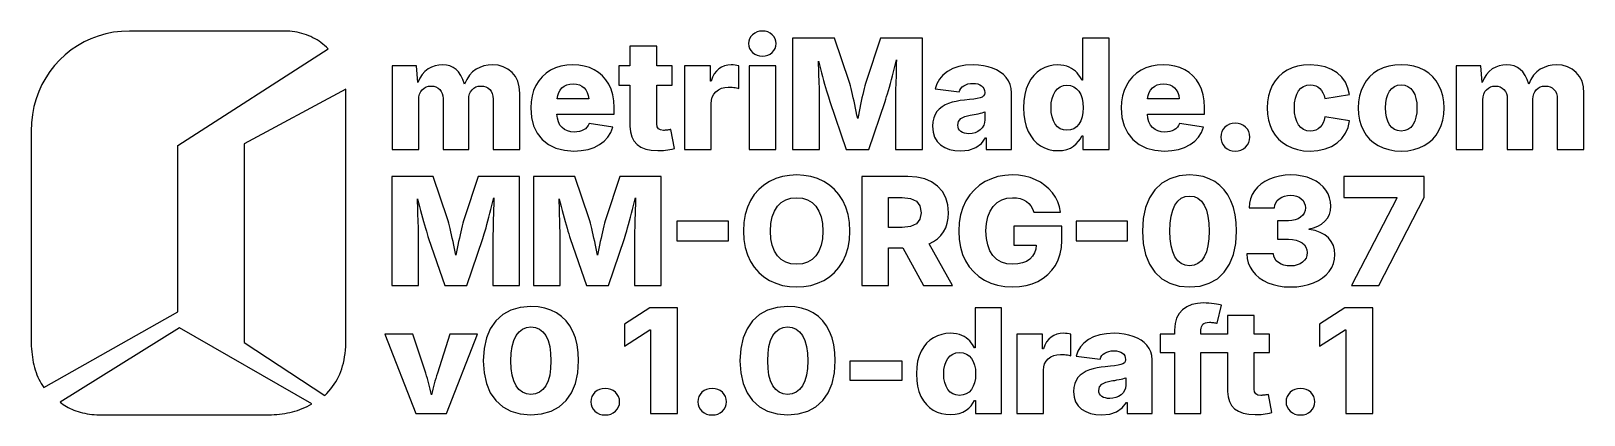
# Model space of a CAD drawing. Header units: metres. Extents: x 0.8 to 39.6, y 0.8 to 10.4.
import ezdxf

# ---------------------------------------------------------------- set-up
doc = ezdxf.new("R2010")
doc.units = ezdxf.units.M

msp = doc.modelspace()

# ---------------------------------------------------------------- linework, layer by layer
for p, q in [((2.12422, 10.1266), (1.95885, 10.0326)), ((2.29747, 10.2078), (2.12422, 10.1266)), ((2.47798, 10.2754), (2.29747, 10.2078)), ((2.66513, 10.3291), (2.47798, 10.2754)), ((2.85835, 10.3681), (2.66513, 10.3291)), ((3.05701, 10.3919), (2.85835, 10.3681)), ((3.2605, 10.4), (3.05701, 10.3919)), ((7.13277, 10.4), (3.2605, 10.4)), ((7.19872, 10.3988), (7.13277, 10.4)), ((7.26346, 10.3952), (7.19872, 10.3988)), ((7.32698, 10.3892), (7.26346, 10.3952)), ((7.3893, 10.381), (7.32698, 10.3892)), ((7.45041, 10.3704), (7.3893, 10.381)), ((7.51031, 10.3575), (7.45041, 10.3704)), ((7.569, 10.3424), (7.51031, 10.3575)), ((7.62648, 10.3251), (7.569, 10.3424)), ((7.68275, 10.3056), (7.62648, 10.3251)), ((7.73781, 10.284), (7.68275, 10.3056)), ((7.79166, 10.2603), (7.73781, 10.284)), ((7.8443, 10.2345), (7.79166, 10.2603)), ((7.89572, 10.2066), (7.8443, 10.2345)), ((7.94594, 10.1767), (7.89572, 10.2066)), ((7.99495, 10.1447), (7.94594, 10.1767)), ((8.04276, 10.1109), (7.99495, 10.1447)), ((8.08934, 10.075), (8.04276, 10.1109)), ((18.734, 10.1495), (18.7276, 10.0865)), ((18.753, 10.2075), (18.734, 10.1495)), ((18.7846, 10.2606), (18.753, 10.2075)), ((18.829, 10.3088), (18.7846, 10.2606)), ((18.8822, 10.3489), (18.829, 10.3088)), ((18.9404, 10.3775), (18.8822, 10.3489)), ((19.0036, 10.3946), (18.9404, 10.3775)), ((19.0719, 10.4004), (19.0036, 10.3946)), ((19.1409, 10.3946), (19.0719, 10.4004)), ((19.2048, 10.3775), (19.1409, 10.3946)), ((19.2633, 10.3489), (19.2048, 10.3775)), ((19.3166, 10.3088), (19.2633, 10.3489)), ((19.361, 10.2606), (19.3166, 10.3088)), ((19.3926, 10.2075), (19.361, 10.2606)), ((19.4117, 10.1495), (19.3926, 10.2075)), ((19.418, 10.0865), (19.4117, 10.1495)), ((20.876, 10.2229), (19.8242, 10.2229)), ((19.8242, 10.2229), (19.8242, 7.43959)), ((21.2393, 9.13945), (20.876, 10.2229)), ((22.0214, 10.2229), (21.6638, 9.13945)), ((23.0751, 10.2229), (22.0214, 10.2229)), ((23.0751, 7.43959), (23.0751, 10.2229)), ((27.7363, 10.2229), (27.0709, 10.2229)), ((27.0709, 10.2229), (27.0709, 9.16933)), ((27.7363, 7.43959), (27.7363, 10.2229)), ((1.65411, 9.80821), (1.51596, 9.67899)), ((1.80194, 9.92628), (1.65411, 9.80821)), ((1.95885, 10.0326), (1.80194, 9.92628)), ((4.47058, 7.53613), (8.22185, 9.9563)), ((8.13472, 10.0373), (8.08934, 10.075)), ((8.17888, 9.99774), (8.13472, 10.0373)), ((8.22185, 9.9563), (8.17888, 9.99774)), ((16.4321, 10.0249), (15.7647, 10.0249)), ((15.7647, 10.0249), (15.7647, 9.528)), ((16.4321, 9.528), (16.4321, 10.0249)), ((18.7276, 10.0865), (18.734, 10.0236)), ((18.734, 10.0236), (18.753, 9.96558)), ((18.753, 9.96558), (18.7846, 9.91245)), ((18.7846, 9.91245), (18.829, 9.86423)), ((18.829, 9.86423), (18.8822, 9.82419)), ((18.8822, 9.82419), (18.9404, 9.79558)), ((18.9404, 9.79558), (19.0036, 9.77843)), ((19.0036, 9.77843), (19.0719, 9.77271)), ((19.0719, 9.77271), (19.1409, 9.77843)), ((19.1409, 9.77843), (19.2048, 9.79558)), ((19.2048, 9.79558), (19.2633, 9.82419)), ((19.2633, 9.82419), (19.3166, 9.86423)), ((19.3166, 9.86423), (19.361, 9.91245)), ((19.361, 9.91245), (19.3926, 9.96558)), ((19.3926, 9.96558), (19.4117, 10.0236)), ((19.4117, 10.0236), (19.418, 10.0865)), ((1.27112, 9.38933), (1.16563, 9.23006)), ((1.38809, 9.53917), (1.27112, 9.38933)), ((1.51596, 9.67899), (1.38809, 9.53917)), ((10.4338, 9.528), (9.81992, 9.528)), ((9.81992, 9.528), (9.81992, 7.43959)), ((10.4644, 9.11331), (10.4338, 9.528)), ((10.5722, 9.31575), (10.5133, 9.22276)), ((10.641, 9.39229), (10.5722, 9.31575)), ((10.7197, 9.45236), (10.641, 9.39229)), ((10.8049, 9.49771), (10.7197, 9.45236)), ((10.8934, 9.53012), (10.8049, 9.49771)), ((10.9852, 9.54956), (10.8934, 9.53012)), ((11.0801, 9.55603), (10.9852, 9.54956)), ((11.1772, 9.54892), (11.0801, 9.55603)), ((11.2659, 9.52754), (11.1772, 9.54892)), ((11.346, 9.49194), (11.2659, 9.52754)), ((11.4176, 9.44208), (11.346, 9.49194)), ((11.4815, 9.37624), (11.4176, 9.44208)), ((11.5384, 9.29263), (11.4815, 9.37624)), ((11.8293, 9.37746), (11.7516, 9.29381)), ((11.9187, 9.44302), (11.8293, 9.37746)), ((12.0154, 9.49246), (11.9187, 9.44302)), ((12.1154, 9.52779), (12.0154, 9.49246)), ((12.2186, 9.54897), (12.1154, 9.52779)), ((12.325, 9.55603), (12.2186, 9.54897)), ((12.4684, 9.54425), (12.325, 9.55603)), ((12.5983, 9.50887), (12.4684, 9.54425)), ((12.7146, 9.44991), (12.5983, 9.50887)), ((12.8175, 9.36736), (12.7146, 9.44991)), ((12.9016, 9.26416), (12.8175, 9.36736)), ((13.6675, 9.3443), (13.5692, 9.25644)), ((13.7793, 9.41873), (13.6675, 9.3443)), ((13.9032, 9.47798), (13.7793, 9.41873)), ((14.0375, 9.52031), (13.9032, 9.47798)), ((14.1824, 9.5457), (14.0375, 9.52031)), ((14.3378, 9.55417), (14.1824, 9.5457)), ((14.4836, 9.54651), (14.3378, 9.55417)), ((14.621, 9.52357), (14.4836, 9.54651)), ((14.7499, 9.48534), (14.621, 9.52357)), ((14.8703, 9.43181), (14.7499, 9.48534)), ((14.9803, 9.36339), (14.8703, 9.43181)), ((15.0778, 9.2805), (14.9803, 9.36339)), ((15.7647, 9.528), (15.4816, 9.528)), ((15.4816, 9.528), (15.4816, 9.0442)), ((16.8165, 9.528), (16.4321, 9.528)), ((16.8165, 9.0442), (16.8165, 9.528)), ((17.772, 9.528), (17.1237, 9.528)), ((17.1237, 9.528), (17.1237, 7.43959)), ((17.772, 9.14694), (17.772, 9.528)), ((17.8712, 9.32626), (17.8283, 9.24315)), ((17.9235, 9.39632), (17.8712, 9.32626)), ((17.9852, 9.45329), (17.9235, 9.39632)), ((18.0544, 9.49742), (17.9852, 9.45329)), ((18.1289, 9.52895), (18.0544, 9.49742)), ((18.2088, 9.54785), (18.1289, 9.52895)), ((18.2941, 9.55417), (18.2088, 9.54785)), ((18.3425, 9.55276), (18.2941, 9.55417)), ((18.3902, 9.54855), (18.3425, 9.55276)), ((18.4371, 9.54155), (18.3902, 9.54855)), ((18.4834, 9.53174), (18.4371, 9.54155)), ((18.4834, 8.96388), (18.4834, 9.53174)), ((19.4065, 9.528), (18.7391, 9.528)), ((18.7391, 9.528), (18.7391, 7.43959)), ((19.4065, 7.43959), (19.4065, 9.528)), ((20.4783, 9.55717), (20.4763, 9.64941)), ((20.4763, 9.64941), (20.5005, 9.55153)), ((20.4806, 9.46355), (20.4783, 9.55717)), ((20.4831, 9.36852), (20.4806, 9.46355)), ((20.4858, 9.27208), (20.4831, 9.36852)), ((20.5005, 9.55153), (20.5253, 9.45399)), ((20.5253, 9.45399), (20.5507, 9.3568)), ((20.5507, 9.3568), (20.5767, 9.25996)), ((22.3207, 9.28329), (22.3467, 9.38312)), ((22.3467, 9.38312), (22.3721, 9.48271)), ((22.3721, 9.48271), (22.3969, 9.58206)), ((22.3969, 9.58206), (22.4211, 9.68117)), ((22.4143, 9.39258), (22.4115, 9.29262)), ((22.4168, 9.49065), (22.4143, 9.39258)), ((22.4191, 9.58684), (22.4168, 9.49065)), ((22.4211, 9.68117), (22.4191, 9.58684)), ((23.6951, 9.38696), (23.5837, 9.29713)), ((23.8277, 9.46011), (23.6951, 9.38696)), ((23.9798, 9.51236), (23.8277, 9.46011)), ((24.1514, 9.54372), (23.9798, 9.51236)), ((24.3425, 9.55417), (24.1514, 9.54372)), ((24.4722, 9.54913), (24.3425, 9.55417)), ((24.5956, 9.53407), (24.4722, 9.54913)), ((24.7127, 9.50896), (24.5956, 9.53407)), ((24.8234, 9.47382), (24.7127, 9.50896)), ((24.9255, 9.42892), (24.8234, 9.47382)), ((25.0165, 9.37457), (24.9255, 9.42892)), ((25.0966, 9.31078), (25.0165, 9.37457)), ((25.9391, 9.37283), (25.8561, 9.29216)), ((26.0315, 9.43834), (25.9391, 9.37283)), ((26.1304, 9.48901), (26.0315, 9.43834)), ((26.233, 9.52521), (26.1304, 9.48901)), ((26.3393, 9.54692), (26.233, 9.52521)), ((26.4494, 9.55417), (26.3393, 9.54692)), ((26.5313, 9.5506), (26.4494, 9.55417)), ((26.6071, 9.53992), (26.5313, 9.5506)), ((26.6767, 9.52211), (26.6071, 9.53992)), ((26.74, 9.49718), (26.6767, 9.52211)), ((26.7976, 9.46671), (26.74, 9.49718)), ((26.8497, 9.43227), (26.7976, 9.46671)), ((26.8965, 9.39384), (26.8497, 9.43227)), ((26.9379, 9.35146), (26.8965, 9.39384)), ((26.9743, 9.30681), (26.9379, 9.35146)), ((28.4208, 9.3443), (28.3225, 9.25644)), ((28.5326, 9.41873), (28.4208, 9.3443)), ((28.6564, 9.47798), (28.5326, 9.41873)), ((28.7908, 9.52031), (28.6564, 9.47798)), ((28.9357, 9.5457), (28.7908, 9.52031)), ((29.091, 9.55417), (28.9357, 9.5457)), ((29.2369, 9.54651), (29.091, 9.55417)), ((29.3743, 9.52357), (29.2369, 9.54651)), ((29.5032, 9.48534), (29.3743, 9.52357)), ((29.6236, 9.43181), (29.5032, 9.48534)), ((29.7336, 9.36339), (29.6236, 9.43181)), ((29.8311, 9.2805), (29.7336, 9.36339)), ((32.0683, 9.3443), (31.9688, 9.25644)), ((32.1818, 9.41873), (32.0683, 9.3443)), ((32.3082, 9.47798), (32.1818, 9.41873)), ((32.4462, 9.52031), (32.3082, 9.47798)), ((32.596, 9.5457), (32.4462, 9.52031)), ((32.7574, 9.55417), (32.596, 9.5457)), ((32.9529, 9.54167), (32.7574, 9.55417)), ((33.1301, 9.5042), (32.9529, 9.54167)), ((33.289, 9.44173), (33.1301, 9.5042)), ((33.4296, 9.35426), (33.289, 9.44173)), ((33.5477, 9.24547), (33.4296, 9.35426)), ((34.3448, 9.3443), (34.2453, 9.25644)), ((34.4583, 9.41873), (34.3448, 9.3443)), ((34.5847, 9.47798), (34.4583, 9.41873)), ((34.7227, 9.52031), (34.5847, 9.47798)), ((34.8725, 9.5457), (34.7227, 9.52031)), ((35.0339, 9.55417), (34.8725, 9.5457)), ((35.1953, 9.5457), (35.0339, 9.55417)), ((35.3449, 9.52031), (35.1953, 9.5457)), ((35.4827, 9.47798), (35.3449, 9.52031)), ((35.6086, 9.41873), (35.4827, 9.47798)), ((35.7216, 9.3443), (35.6086, 9.41873)), ((35.8208, 9.25644), (35.7216, 9.3443)), ((37.0233, 9.528), (36.4094, 9.528)), ((36.4094, 9.528), (36.4094, 7.43959)), ((37.0539, 9.11331), (37.0233, 9.528)), ((37.1617, 9.31575), (37.1028, 9.22276)), ((37.2305, 9.39229), (37.1617, 9.31575)), ((37.3092, 9.45236), (37.2305, 9.39229)), ((37.3945, 9.49771), (37.3092, 9.45236)), ((37.483, 9.53012), (37.3945, 9.49771)), ((37.5747, 9.54956), (37.483, 9.53012)), ((37.6696, 9.55603), (37.5747, 9.54956)), ((37.7668, 9.54892), (37.6696, 9.55603)), ((37.8554, 9.52754), (37.7668, 9.54892)), ((37.9355, 9.49194), (37.8554, 9.52754)), ((38.0072, 9.44208), (37.9355, 9.49194)), ((38.0711, 9.37624), (38.0072, 9.44208)), ((38.1279, 9.29263), (38.0711, 9.37624)), ((38.4189, 9.37746), (38.3411, 9.29381)), ((38.5082, 9.44302), (38.4189, 9.37746)), ((38.605, 9.49246), (38.5082, 9.44302)), ((38.7049, 9.52779), (38.605, 9.49246)), ((38.8081, 9.54897), (38.7049, 9.52779)), ((38.9146, 9.55603), (38.8081, 9.54897)), ((39.0579, 9.54425), (38.9146, 9.55603)), ((39.1878, 9.50887), (39.0579, 9.54425)), ((39.3042, 9.44991), (39.1878, 9.50887)), ((39.407, 9.36736), (39.3042, 9.44991)), ((39.4911, 9.26416), (39.407, 9.36736)), ((1.07227, 9.06192), (0.991592, 8.8855)), ((1.16563, 9.23006), (1.07227, 9.06192)), ((8.66554, 8.94789), (6.12436, 7.57646)), ((8.66554, 2.69579), (8.66554, 8.94789)), ((10.5133, 9.22276), (10.4644, 9.11331)), ((10.5362, 8.88448), (10.5743, 8.93396)), ((10.5743, 8.93396), (10.6208, 8.97321)), ((10.6208, 8.97321), (10.6735, 9.00124)), ((10.6735, 9.00124), (10.7323, 9.01805)), ((10.7323, 9.01805), (10.7971, 9.02365)), ((10.7971, 9.02365), (10.86, 9.01834)), ((10.86, 9.01834), (10.9169, 9.0024)), ((10.9169, 9.0024), (10.9676, 8.97583)), ((10.9676, 8.97583), (11.0122, 8.93864)), ((11.0122, 8.93864), (11.0486, 8.89247)), ((11.5882, 9.1913), (11.5384, 9.29263)), ((11.6309, 9.0722), (11.5882, 9.1913)), ((11.6854, 9.19206), (11.6309, 9.0722)), ((11.7516, 9.29381), (11.6854, 9.19206)), ((11.7823, 8.88406), (11.8183, 8.93303)), ((11.8183, 8.93303), (11.8631, 8.97267)), ((11.8631, 8.97267), (11.9153, 9.00099)), ((11.9153, 9.00099), (11.975, 9.01799)), ((11.975, 9.01799), (12.042, 9.02365)), ((12.042, 9.02365), (12.1051, 9.01851)), ((12.1051, 9.01851), (12.1623, 9.0031)), ((12.1623, 9.0031), (12.2136, 8.97742)), ((12.2136, 8.97742), (12.2591, 8.94145)), ((12.2591, 8.94145), (12.2963, 8.89557)), ((12.9616, 9.1432), (12.9016, 9.26416)), ((12.9977, 9.0045), (12.9616, 9.1432)), ((13.0097, 8.84805), (12.9977, 9.0045)), ((13.4131, 9.04045), (13.3567, 8.91414)), ((13.4844, 9.15515), (13.4131, 9.04045)), ((13.5692, 9.25644), (13.4844, 9.15515)), ((13.9837, 8.85995), (14.0193, 8.92435)), ((14.0193, 8.92435), (14.0652, 8.97975)), ((14.0652, 8.97975), (14.121, 9.02429)), ((14.121, 9.02429), (14.1859, 9.05609)), ((14.1859, 9.05609), (14.2601, 9.07518)), ((14.2601, 9.07518), (14.3435, 9.08156)), ((14.3435, 9.08156), (14.4258, 9.0753)), ((14.4258, 9.0753), (14.4989, 9.05656)), ((14.4989, 9.05656), (14.5626, 9.02534)), ((14.5626, 9.02534), (14.6169, 8.98161)), ((14.6169, 8.98161), (14.6617, 8.9268)), ((14.6617, 8.9268), (14.6963, 8.8623)), ((15.1629, 9.18312), (15.0778, 9.2805)), ((15.2356, 9.07127), (15.1629, 9.18312)), ((15.2937, 8.94559), (15.2356, 9.07127)), ((15.3353, 8.80672), (15.2937, 8.94559)), ((15.4816, 9.0442), (15.7647, 9.0442)), ((15.7647, 9.0442), (15.7647, 8.02052)), ((16.4321, 8.07843), (16.4321, 9.0442)), ((16.4321, 9.0442), (16.8165, 9.0442)), ((17.795, 9.14694), (17.772, 9.14694)), ((17.8283, 9.24315), (17.795, 9.14694)), ((17.9125, 8.88165), (17.9773, 8.93233)), ((17.9773, 8.93233), (18.05, 8.96852)), ((18.05, 8.96852), (18.1307, 8.99025)), ((18.1307, 8.99025), (18.2195, 8.99748)), ((18.2195, 8.99748), (18.2511, 8.99696)), ((18.2511, 8.99696), (18.2847, 8.99539)), ((18.2847, 8.99539), (18.3204, 8.99275)), ((18.3204, 8.99275), (18.3581, 8.98909)), ((18.3581, 8.98909), (18.395, 8.98436)), ((18.395, 8.98436), (18.4281, 8.97858)), ((18.4281, 8.97858), (18.4576, 8.97176)), ((18.4576, 8.97176), (18.4834, 8.96388)), ((20.4886, 9.17664), (20.4858, 9.27208)), ((20.4964, 8.91061), (20.4886, 9.17664)), ((20.5767, 9.25996), (20.6027, 9.16522)), ((20.6027, 9.16522), (20.6281, 9.07433)), ((20.6281, 9.07433), (20.6529, 8.98727)), ((20.6529, 8.98727), (20.6771, 8.90408)), ((21.2542, 9.08821), (21.2393, 9.13945)), ((21.2701, 9.02972), (21.2542, 9.08821)), ((21.2872, 8.96399), (21.2701, 9.02972)), ((21.3053, 8.89102), (21.2872, 8.96399)), ((21.616, 8.96347), (21.5979, 8.89009)), ((21.633, 9.02948), (21.616, 8.96347)), ((21.649, 9.08815), (21.633, 9.02948)), ((21.6638, 9.13945), (21.649, 9.08815)), ((22.2203, 8.91435), (22.2445, 9.00081)), ((22.2445, 9.00081), (22.2693, 9.09113)), ((22.2693, 9.09113), (22.2947, 9.18529)), ((22.2947, 9.18529), (22.3207, 9.28329)), ((22.4115, 9.29262), (22.401, 8.91811)), ((23.4293, 9.07999), (23.3863, 8.95267)), ((23.3863, 8.95267), (23.9906, 8.87607)), ((23.4951, 9.19481), (23.4293, 9.07999)), ((23.5837, 9.29713), (23.4951, 9.19481)), ((24.0079, 8.923), (24.0331, 8.96478)), ((24.0331, 8.96478), (24.0662, 9.00143)), ((24.0662, 9.00143), (24.1072, 9.03296)), ((24.1072, 9.03296), (24.1553, 9.0583)), ((24.1553, 9.0583), (24.2095, 9.0764)), ((24.2095, 9.0764), (24.27, 9.08727)), ((24.27, 9.08727), (24.3367, 9.0909)), ((24.3367, 9.0909), (24.401, 9.08722)), ((24.401, 9.08722), (24.4579, 9.07617)), ((24.4579, 9.07617), (24.5076, 9.05779)), ((24.5076, 9.05779), (24.5499, 9.03206)), ((24.5499, 9.03206), (24.5838, 8.99954)), ((24.5838, 8.99954), (24.608, 8.96083)), ((24.608, 8.96083), (24.6225, 8.91594)), ((25.1657, 9.2375), (25.0966, 9.31078)), ((25.2214, 9.15527), (25.1657, 9.2375)), ((25.2611, 9.0645), (25.2214, 9.15527)), ((25.2849, 8.96521), (25.2611, 9.0645)), ((25.2929, 8.85739), (25.2849, 8.96521)), ((25.6656, 8.9586), (25.6283, 8.81583)), ((25.7179, 9.08527), (25.6656, 8.9586)), ((25.7823, 9.1963), (25.7179, 9.08527)), ((25.8561, 9.29216), (25.7823, 9.1963)), ((26.3872, 8.89009), (26.444, 8.95752)), ((26.444, 8.95752), (26.5122, 9.00568)), ((26.5122, 9.00568), (26.5918, 9.03458)), ((26.5918, 9.03458), (26.6827, 9.0442)), ((26.6827, 9.0442), (26.773, 9.03474)), ((26.773, 9.03474), (26.8526, 9.00636)), ((26.8526, 9.00636), (26.9216, 8.95908)), ((26.9216, 8.95908), (26.98, 8.89287)), ((27.0061, 9.26157), (26.9743, 9.30681)), ((27.0331, 9.21574), (27.0061, 9.26157)), ((27.0556, 9.16933), (27.0331, 9.21574)), ((27.0709, 9.16933), (27.0556, 9.16933)), ((28.1664, 9.04045), (28.1099, 8.91414)), ((28.2377, 9.15515), (28.1664, 9.04045)), ((28.3225, 9.25644), (28.2377, 9.15515)), ((28.737, 8.85995), (28.7726, 8.92435)), ((28.7726, 8.92435), (28.8185, 8.97975)), ((28.8185, 8.97975), (28.8743, 9.02429)), ((28.8743, 9.02429), (28.9392, 9.05609)), ((28.9392, 9.05609), (29.0134, 9.07518)), ((29.0134, 9.07518), (29.0968, 9.08156)), ((29.0968, 9.08156), (29.1791, 9.0753)), ((29.1791, 9.0753), (29.2521, 9.05656)), ((29.2521, 9.05656), (29.3158, 9.02534)), ((29.3158, 9.02534), (29.3702, 8.98161)), ((29.3702, 8.98161), (29.4149, 8.9268)), ((29.4149, 8.9268), (29.4496, 8.8623)), ((29.9162, 9.18312), (29.8311, 9.2805)), ((29.9889, 9.07127), (29.9162, 9.18312)), ((30.047, 8.94559), (29.9889, 9.07127)), ((30.0885, 8.80672), (30.047, 8.94559)), ((31.8118, 9.04045), (31.7553, 8.91414)), ((31.8833, 9.15515), (31.8118, 9.04045)), ((31.9688, 9.25644), (31.8833, 9.15515)), ((32.4687, 8.90314), (32.5266, 8.96976)), ((32.5266, 8.96976), (32.5954, 9.01735)), ((32.5954, 9.01735), (32.6748, 9.0459)), ((32.6748, 9.0459), (32.7651, 9.05542)), ((32.7651, 9.05542), (32.8352, 9.0498)), ((32.8352, 9.0498), (32.8982, 9.03299)), ((32.8982, 9.03299), (32.9542, 9.00496)), ((32.9542, 9.00496), (33.0032, 8.96573)), ((33.0032, 8.96573), (33.0449, 8.91623)), ((33.6393, 9.11891), (33.5477, 9.24547)), ((33.7041, 8.97459), (33.6393, 9.11891)), ((33.7423, 8.81255), (33.7041, 8.97459)), ((34.0883, 9.04045), (34.0318, 8.91414)), ((34.1598, 9.15515), (34.0883, 9.04045)), ((34.2453, 9.25644), (34.1598, 9.15515)), ((34.7413, 8.89848), (34.7976, 8.96715)), ((34.7976, 8.96715), (34.8652, 9.01617)), ((34.8652, 9.01617), (34.9439, 9.04561)), ((34.9439, 9.04561), (35.0339, 9.05542)), ((35.0339, 9.05542), (35.1239, 9.04561)), ((35.1239, 9.04561), (35.2027, 9.01617)), ((35.2027, 9.01617), (35.2702, 8.96715)), ((35.2702, 8.96715), (35.3265, 8.89848)), ((35.9062, 9.15515), (35.8208, 9.25644)), ((35.9776, 9.04045), (35.9062, 9.15515)), ((36.0341, 8.91414), (35.9776, 9.04045)), ((37.1028, 9.22276), (37.0539, 9.11331)), ((37.1258, 8.88448), (37.1638, 8.93396)), ((37.1638, 8.93396), (37.2104, 8.97321)), ((37.2104, 8.97321), (37.263, 9.00124)), ((37.263, 9.00124), (37.3218, 9.01805)), ((37.3218, 9.01805), (37.3866, 9.02365)), ((37.3866, 9.02365), (37.4496, 9.01834)), ((37.4496, 9.01834), (37.5064, 9.0024)), ((37.5064, 9.0024), (37.5571, 8.97583)), ((37.5571, 8.97583), (37.6018, 8.93864)), ((37.6018, 8.93864), (37.6382, 8.89247)), ((38.1777, 9.1913), (38.1279, 9.29263)), ((38.2204, 9.0722), (38.1777, 9.1913)), ((38.275, 9.19206), (38.2204, 9.0722)), ((38.3411, 9.29381), (38.275, 9.19206)), ((38.3718, 8.88406), (38.4078, 8.93303)), ((38.4078, 8.93303), (38.4526, 8.97267)), ((38.4526, 8.97267), (38.5049, 9.00099)), ((38.5049, 9.00099), (38.5645, 9.01799)), ((38.5645, 9.01799), (38.6315, 9.02365)), ((38.6315, 9.02365), (38.6946, 9.01851)), ((38.6946, 9.01851), (38.7518, 9.0031)), ((38.7518, 9.0031), (38.8031, 8.97742)), ((38.8031, 8.97742), (38.8486, 8.94145)), ((38.8486, 8.94145), (38.8858, 8.89557)), ((39.5511, 9.1432), (39.4911, 9.26416)), ((39.5872, 9.0045), (39.5511, 9.1432)), ((39.5992, 8.84805), (39.5872, 9.0045)), ((0.924225, 8.70135), (0.870789, 8.51007)), ((0.991592, 8.8855), (0.924225, 8.70135)), ((10.4873, 8.67992), (10.4927, 8.75745)), ((10.4873, 7.43959), (10.4873, 8.67992)), ((10.4927, 8.75745), (10.509, 8.82562)), ((10.509, 8.82562), (10.5362, 8.88448)), ((11.0486, 8.89247), (11.0746, 8.83894)), ((11.0746, 8.83894), (11.0902, 8.77805)), ((11.0902, 8.77805), (11.0954, 8.70981)), ((11.0954, 8.70981), (11.0954, 7.43959)), ((11.736, 8.69301), (11.7412, 8.76404)), ((11.736, 7.43959), (11.736, 8.69301)), ((11.7412, 8.76404), (11.7566, 8.82773)), ((11.7566, 8.82773), (11.7823, 8.88406)), ((12.2963, 8.89557), (12.3229, 8.84012)), ((12.3229, 8.84012), (12.3389, 8.77509)), ((12.3389, 8.77509), (12.3442, 8.70047)), ((12.3442, 8.70047), (12.3442, 7.43959)), ((13.0097, 7.43959), (13.0097, 8.84805)), ((13.2921, 8.63206), (13.2841, 8.47632)), ((13.3163, 8.778), (13.2921, 8.63206)), ((13.3567, 8.91414), (13.3163, 8.778)), ((13.9438, 8.70421), (13.9586, 8.78658)), ((14.7355, 8.70421), (13.9438, 8.70421)), ((13.9586, 8.78658), (13.9837, 8.85995)), ((14.6963, 8.8623), (14.7209, 8.7881)), ((14.7209, 8.7881), (14.7355, 8.70421)), ((15.3602, 8.65465), (15.3353, 8.80672)), ((15.3685, 8.4894), (15.3602, 8.65465)), ((17.7911, 8.57906), (17.7987, 8.66801)), ((17.7911, 7.43959), (17.7911, 8.57906)), ((17.7987, 8.66801), (17.8215, 8.74811)), ((17.8215, 8.74811), (17.8594, 8.81932)), ((17.8594, 8.81932), (17.9125, 8.88165)), ((20.4984, 8.83093), (20.4964, 8.91061)), ((20.5, 8.75908), (20.4984, 8.83093)), ((20.5008, 8.69504), (20.5, 8.75908)), ((20.5011, 8.63882), (20.5008, 8.69504)), ((20.5011, 7.43959), (20.5011, 8.63882)), ((20.6771, 8.90408), (20.7, 8.82655)), ((20.7, 8.82655), (20.7211, 8.75652)), ((20.7211, 8.75652), (20.7402, 8.69392)), ((20.7402, 8.69392), (20.7574, 8.63882)), ((20.7574, 8.63882), (21.1685, 7.43959)), ((21.324, 8.81291), (21.3053, 8.89102)), ((21.3428, 8.73178), (21.324, 8.81291)), ((21.3617, 8.6476), (21.3428, 8.73178)), ((21.3808, 8.56038), (21.3617, 8.6476)), ((21.3997, 8.47235), (21.3808, 8.56038)), ((21.5233, 8.55943), (21.5049, 8.47183)), ((21.5419, 8.6463), (21.5233, 8.55943)), ((21.5606, 8.73038), (21.5419, 8.6463)), ((21.5792, 8.81163), (21.5606, 8.73038)), ((21.5979, 8.89009), (21.5792, 8.81163)), ((21.7327, 7.43959), (22.1381, 8.63882)), ((22.1381, 8.63882), (22.1561, 8.69598)), ((22.1561, 8.69598), (22.1759, 8.76096)), ((22.1759, 8.76096), (22.1973, 8.83374)), ((22.1973, 8.83374), (22.2203, 8.91435)), ((22.3965, 8.69621), (22.3962, 8.63882)), ((22.3962, 8.63882), (22.3962, 7.43959)), ((22.3974, 8.76189), (22.3965, 8.69621)), ((22.3989, 8.83585), (22.3974, 8.76189)), ((22.401, 8.91811), (22.3989, 8.83585)), ((23.6379, 8.55127), (23.561, 8.50528)), ((23.7238, 8.58839), (23.6379, 8.55127)), ((23.8164, 8.61816), (23.7238, 8.58839)), ((23.9134, 8.64211), (23.8164, 8.61816)), ((24.0148, 8.6602), (23.9134, 8.64211)), ((23.9906, 8.87607), (24.0079, 8.923)), ((24.1206, 8.67245), (24.0148, 8.6602)), ((24.2468, 8.68431), (24.1206, 8.67245)), ((24.3537, 8.69745), (24.2468, 8.68431)), ((24.4413, 8.71187), (24.3537, 8.69745)), ((24.5098, 8.72757), (24.4413, 8.71187)), ((24.5612, 8.74794), (24.5098, 8.72757)), ((24.598, 8.77638), (24.5612, 8.74794)), ((24.62, 8.81285), (24.598, 8.77638)), ((24.6274, 8.85739), (24.62, 8.81285)), ((24.6225, 8.91594), (24.6274, 8.86485)), ((24.6274, 8.86485), (24.6274, 8.85739)), ((25.2929, 7.43959), (25.2929, 8.85739)), ((25.6059, 8.65694), (25.5984, 8.48193)), ((25.6283, 8.81583), (25.6059, 8.65694)), ((26.2849, 8.48193), (26.2913, 8.60271)), ((26.2913, 8.60271), (26.3105, 8.71098)), ((26.3105, 8.71098), (26.3424, 8.80678)), ((26.3424, 8.80678), (26.3872, 8.89009)), ((26.98, 8.89287), (27.0264, 8.81044)), ((27.0264, 8.81044), (27.0596, 8.71448)), ((27.0596, 8.71448), (27.0795, 8.60498)), ((27.0795, 8.60498), (27.0862, 8.48193)), ((28.0454, 8.63206), (28.0373, 8.47632)), ((28.0696, 8.778), (28.0454, 8.63206)), ((28.1099, 8.91414), (28.0696, 8.778)), ((28.6971, 8.70421), (28.7119, 8.78658)), ((29.4888, 8.70421), (28.6971, 8.70421)), ((28.7119, 8.78658), (28.737, 8.85995)), ((29.4496, 8.8623), (29.4742, 8.7881)), ((29.4742, 8.7881), (29.4888, 8.70421)), ((30.1135, 8.65465), (30.0885, 8.80672)), ((30.1218, 8.4894), (30.1135, 8.65465)), ((31.6908, 8.63206), (31.6827, 8.47632)), ((31.715, 8.778), (31.6908, 8.63206)), ((31.7553, 8.91414), (31.715, 8.778)), ((32.3635, 8.48006), (32.3701, 8.60806)), ((32.3701, 8.60806), (32.3898, 8.72125)), ((32.3898, 8.72125), (32.4227, 8.81961)), ((32.4227, 8.81961), (32.4687, 8.90314)), ((33.0449, 8.91623), (33.0794, 8.85739)), ((33.0794, 8.85739), (33.1066, 8.7892)), ((33.1066, 8.7892), (33.1265, 8.71169)), ((33.1265, 8.71169), (33.7423, 8.81255)), ((33.9673, 8.63206), (33.9592, 8.47632)), ((33.9915, 8.778), (33.9673, 8.63206)), ((34.0318, 8.91414), (33.9915, 8.778)), ((34.64, 8.48006), (34.6463, 8.60428)), ((34.6463, 8.60428), (34.6653, 8.71542)), ((34.6653, 8.71542), (34.697, 8.81349)), ((34.697, 8.81349), (34.7413, 8.89848)), ((35.3265, 8.89848), (35.3708, 8.81349)), ((35.3708, 8.81349), (35.4025, 8.71542)), ((35.4025, 8.71542), (35.4215, 8.60428)), ((35.4215, 8.60428), (35.4279, 8.48006)), ((36.0745, 8.778), (36.0341, 8.91414)), ((36.0987, 8.63206), (36.0745, 8.778)), ((36.1067, 8.47632), (36.0987, 8.63206)), ((37.0768, 8.67992), (37.0823, 8.75745)), ((37.0768, 7.43959), (37.0768, 8.67992)), ((37.0823, 8.75745), (37.0986, 8.82562)), ((37.0986, 8.82562), (37.1258, 8.88448)), ((37.6382, 8.89247), (37.6642, 8.83894)), ((37.6642, 8.83894), (37.6797, 8.77805)), ((37.6797, 8.77805), (37.685, 8.70981)), ((37.685, 8.70981), (37.685, 7.43959)), ((38.3256, 8.69301), (38.3307, 8.76404)), ((38.3256, 7.43959), (38.3256, 8.69301)), ((38.3307, 8.76404), (38.3461, 8.82773)), ((38.3461, 8.82773), (38.3718, 8.88406)), ((38.8858, 8.89557), (38.9124, 8.84012)), ((38.9124, 8.84012), (38.9284, 8.77509)), ((38.9284, 8.77509), (38.9337, 8.70047)), ((38.9337, 8.70047), (38.9337, 7.43959)), ((39.5992, 7.43959), (39.5992, 8.84805)), ((0.831863, 8.31224), (0.80806, 8.1084)), ((0.870789, 8.51007), (0.831863, 8.31224)), ((13.2841, 8.47632), (13.302, 8.23856)), ((13.302, 8.23856), (13.356, 8.02777)), ((13.9515, 8.21906), (13.94, 8.32501)), ((13.94, 8.32501), (15.3685, 8.32501)), ((13.9766, 8.12723), (13.9515, 8.21906)), ((15.3685, 8.32501), (15.3685, 8.4894)), ((21.4181, 8.38573), (21.3997, 8.47235)), ((21.436, 8.30051), (21.4181, 8.38573)), ((21.4535, 8.21667), (21.436, 8.30051)), ((21.47, 8.30045), (21.4535, 8.21667)), ((21.4872, 8.3855), (21.47, 8.30045)), ((21.5049, 8.47183), (21.4872, 8.3855)), ((23.3523, 8.22649), (23.3319, 8.12852)), ((23.3864, 8.31252), (23.3523, 8.22649)), ((23.4341, 8.38666), (23.3864, 8.31252)), ((23.4931, 8.45041), (23.4341, 8.38666)), ((23.561, 8.50528), (23.4931, 8.45041)), ((23.9754, 8.14043), (24.0331, 8.21246)), ((24.0331, 8.21246), (24.1293, 8.26465)), ((24.1293, 8.26465), (24.264, 8.297)), ((24.264, 8.297), (24.3119, 8.30481)), ((24.3119, 8.30481), (24.3616, 8.31332)), ((24.3616, 8.31332), (24.4132, 8.32256)), ((24.4132, 8.32256), (24.4667, 8.33247)), ((24.4667, 8.33247), (24.518, 8.34334)), ((24.518, 8.34334), (24.5628, 8.35536)), ((24.5628, 8.35536), (24.6012, 8.36856)), ((24.6012, 8.36856), (24.6331, 8.38293)), ((24.6331, 8.18304), (24.6258, 8.10913)), ((24.6331, 8.38293), (24.6331, 8.18304)), ((25.5984, 8.48193), (25.6055, 8.31177)), ((25.6055, 8.31177), (25.6271, 8.1562)), ((25.6271, 8.1562), (25.6629, 8.01523)), ((26.2913, 8.3611), (26.2849, 8.48193)), ((26.3105, 8.25264), (26.2913, 8.3611)), ((26.3424, 8.15656), (26.3105, 8.25264)), ((26.3872, 8.07285), (26.3424, 8.15656)), ((27.0259, 8.15532), (26.979, 8.0719)), ((27.0594, 8.25146), (27.0259, 8.15532)), ((27.0795, 8.36034), (27.0594, 8.25146)), ((27.0862, 8.48193), (27.0795, 8.36034)), ((28.0373, 8.47632), (28.0553, 8.23856)), ((28.0553, 8.23856), (28.1093, 8.02777)), ((28.7048, 8.21906), (28.6933, 8.32501)), ((28.6933, 8.32501), (30.1218, 8.32501)), ((28.7298, 8.12723), (28.7048, 8.21906)), ((30.1218, 8.32501), (30.1218, 8.4894)), ((31.6827, 8.47632), (31.6908, 8.32063)), ((31.6908, 8.32063), (31.715, 8.17487)), ((31.715, 8.17487), (31.7553, 8.03903)), ((32.3701, 8.35262), (32.3635, 8.48006)), ((32.3898, 8.2393), (32.3701, 8.35262)), ((32.4227, 8.14012), (32.3898, 8.2393)), ((33.1092, 8.17464), (33.0823, 8.1046)), ((33.1284, 8.25403), (33.1092, 8.17464)), ((33.7442, 8.15691), (33.1284, 8.25403)), ((33.7061, 7.99059), (33.7442, 8.15691)), ((33.9592, 8.47632), (33.9673, 8.32063)), ((33.9673, 8.32063), (33.9915, 8.17487)), ((33.9915, 8.17487), (34.0318, 8.03903)), ((34.6463, 8.35567), (34.64, 8.48006)), ((34.6653, 8.24399), (34.6463, 8.35567)), ((34.697, 8.14503), (34.6653, 8.24399)), ((35.4025, 8.24399), (35.3708, 8.14503)), ((35.4215, 8.35567), (35.4025, 8.24399)), ((35.4279, 8.48006), (35.4215, 8.35567)), ((36.0341, 8.03903), (36.0745, 8.17487)), ((36.0745, 8.17487), (36.0987, 8.32063)), ((36.0987, 8.32063), (36.1067, 8.47632)), ((0.80806, 8.1084), (0.799988, 7.89915)), ((0.799988, 7.89915), (0.799988, 2.73613)), ((13.356, 8.02777), (13.4459, 7.84395)), ((13.4459, 7.84395), (13.5719, 7.6871)), ((14.0151, 8.04953), (13.9766, 8.12723)), ((14.0672, 7.98596), (14.0151, 8.04953)), ((14.1304, 7.93652), (14.0672, 7.98596)), ((14.2027, 7.90121), (14.1304, 7.93652)), ((14.2839, 7.88004), (14.2027, 7.90121)), ((14.3741, 7.87297), (14.2839, 7.88004)), ((14.4387, 7.87642), (14.3741, 7.87297)), ((14.4989, 7.88675), (14.4387, 7.87642)), ((14.5544, 7.90396), (14.4989, 7.88675)), ((14.6055, 7.92807), (14.5544, 7.90396)), ((14.6507, 7.95871), (14.6055, 7.92807)), ((14.6887, 7.99554), (14.6507, 7.95871)), ((14.7195, 8.03856), (14.6887, 7.99554)), ((14.7431, 8.08777), (14.7195, 8.03856)), ((15.3379, 7.99252), (14.7431, 8.08777)), ((15.2143, 7.74921), (15.2869, 7.86397)), ((15.2869, 7.86397), (15.3379, 7.99252)), ((15.7647, 8.02052), (15.7757, 7.88002)), ((15.7757, 7.88002), (15.8087, 7.75737)), ((16.4427, 8.00732), (16.4321, 8.07843)), ((16.4746, 7.95654), (16.4427, 8.00732)), ((16.5278, 7.92607), (16.4746, 7.95654)), ((16.6023, 7.91592), (16.5278, 7.92607)), ((16.6212, 7.91644), (16.6023, 7.91592)), ((16.6436, 7.91801), (16.6212, 7.91644)), ((16.6695, 7.92064), (16.6436, 7.91801)), ((16.6989, 7.92432), (16.6695, 7.92064)), ((16.7277, 7.92836), (16.6989, 7.92432)), ((16.7522, 7.93204), (16.7277, 7.92836)), ((16.7722, 7.93536), (16.7522, 7.93204)), ((16.7878, 7.93834), (16.7722, 7.93536)), ((16.8738, 7.46388), (16.7878, 7.93834)), ((23.3319, 8.12852), (23.3251, 8.01866)), ((23.3251, 8.01866), (23.3375, 7.87343)), ((23.3375, 7.87343), (23.3746, 7.7478)), ((23.9562, 8.04854), (23.9754, 8.14043)), ((23.961, 7.99934), (23.9562, 8.04854)), ((23.9755, 7.95633), (23.961, 7.99934)), ((23.9997, 7.91949), (23.9755, 7.95633)), ((24.0336, 7.88884), (23.9997, 7.91949)), ((24.075, 7.86473), (24.0336, 7.88884)), ((24.1218, 7.8475), (24.075, 7.86473)), ((24.174, 7.83716), (24.1218, 7.8475)), ((24.2315, 7.83372), (24.174, 7.83716)), ((24.3125, 7.8398), (24.2315, 7.83372)), ((24.3869, 7.858), (24.3125, 7.8398)), ((24.4549, 7.88835), (24.3869, 7.858)), ((24.5165, 7.93085), (24.4549, 7.88835)), ((24.5675, 7.98303), (24.5165, 7.93085)), ((24.604, 8.04247), (24.5675, 7.98303)), ((24.6258, 8.10913), (24.604, 8.04247)), ((25.6629, 8.01523), (25.7131, 7.88884)), ((25.7131, 7.88884), (25.7755, 7.7771)), ((25.7755, 7.7771), (25.8479, 7.68008)), ((26.444, 8.005), (26.3872, 8.07285)), ((26.5122, 7.95656), (26.444, 8.005)), ((26.5918, 7.92747), (26.5122, 7.95656)), ((26.6827, 7.91779), (26.5918, 7.92747)), ((26.7722, 7.92741), (26.6827, 7.91779)), ((26.8514, 7.95631), (26.7722, 7.92741)), ((26.9204, 8.00447), (26.8514, 7.95631)), ((26.979, 8.0719), (26.9204, 8.00447)), ((27.0188, 7.70853), (27.0556, 7.77769)), ((27.0556, 7.77769), (27.0785, 7.77769)), ((27.0785, 7.77769), (27.0785, 7.43959)), ((28.1093, 8.02777), (28.1992, 7.84395)), ((28.1992, 7.84395), (28.3251, 7.6871)), ((28.7684, 8.04953), (28.7298, 8.12723)), ((28.8204, 7.98596), (28.7684, 8.04953)), ((28.8837, 7.93652), (28.8204, 7.98596)), ((28.956, 7.90121), (28.8837, 7.93652)), ((29.0372, 7.88004), (28.956, 7.90121)), ((29.1273, 7.87297), (29.0372, 7.88004)), ((29.192, 7.87642), (29.1273, 7.87297)), ((29.2521, 7.88675), (29.192, 7.87642)), ((29.3077, 7.90396), (29.2521, 7.88675)), ((29.3587, 7.92807), (29.3077, 7.90396)), ((29.4039, 7.95871), (29.3587, 7.92807)), ((29.4419, 7.99554), (29.4039, 7.95871)), ((29.4728, 8.03856), (29.4419, 7.99554)), ((29.4964, 8.08777), (29.4728, 8.03856)), ((30.0912, 7.99252), (29.4964, 8.08777)), ((29.9676, 7.74921), (30.0402, 7.86397)), ((30.0402, 7.86397), (30.0912, 7.99252)), ((30.5321, 7.81943), (30.5256, 7.7478)), ((30.5517, 7.88487), (30.5321, 7.81943)), ((30.5842, 7.94411), (30.5517, 7.88487)), ((30.6298, 7.99718), (30.5842, 7.94411)), ((30.685, 8.04091), (30.6298, 7.99718)), ((30.7462, 8.07214), (30.685, 8.04091)), ((30.8136, 8.09088), (30.7462, 8.07214)), ((30.887, 8.09714), (30.8136, 8.09088)), ((30.9605, 8.09088), (30.887, 8.09714)), ((31.0278, 8.07214), (30.9605, 8.09088)), ((31.0891, 8.04091), (31.0278, 8.07214)), ((31.1442, 7.99718), (31.0891, 8.04091)), ((31.1898, 7.94411), (31.1442, 7.99718)), ((31.2224, 7.88487), (31.1898, 7.94411)), ((31.2419, 7.81943), (31.2224, 7.88487)), ((31.2484, 7.7478), (31.2419, 7.81943)), ((31.7553, 8.03903), (31.8118, 7.9131)), ((31.8118, 7.9131), (31.8833, 7.79881)), ((31.8833, 7.79881), (31.9688, 7.69783)), ((32.4687, 8.05507), (32.4227, 8.14012)), ((32.5266, 7.98683), (32.4687, 8.05507)), ((32.5954, 7.93811), (32.5266, 7.98683)), ((32.6748, 7.90886), (32.5954, 7.93811)), ((32.7651, 7.89911), (32.6748, 7.90886)), ((32.8353, 7.90495), (32.7651, 7.89911)), ((32.8987, 7.92247), (32.8353, 7.90495)), ((32.9553, 7.95166), (32.8987, 7.92247)), ((33.0051, 7.99252), (32.9553, 7.95166)), ((33.0476, 8.04388), (33.0051, 7.99252)), ((33.0823, 8.1046), (33.0476, 8.04388)), ((33.5502, 7.71365), (33.6414, 7.84283)), ((33.6414, 7.84283), (33.7061, 7.99059)), ((34.0318, 8.03903), (34.0883, 7.9131)), ((34.0883, 7.9131), (34.1598, 7.79881)), ((34.1598, 7.79881), (34.2453, 7.69783)), ((34.7413, 8.05882), (34.697, 8.14503)), ((34.7976, 7.98895), (34.7413, 8.05882)), ((34.8652, 7.93904), (34.7976, 7.98895)), ((34.9439, 7.90909), (34.8652, 7.93904)), ((35.0339, 7.89911), (34.9439, 7.90909)), ((35.1239, 7.90909), (35.0339, 7.89911)), ((35.2027, 7.93904), (35.1239, 7.90909)), ((35.2702, 7.98895), (35.2027, 7.93904)), ((35.3265, 8.05882), (35.2702, 7.98895)), ((35.3708, 8.14503), (35.3265, 8.05882)), ((35.8208, 7.69783), (35.9062, 7.79881)), ((35.9062, 7.79881), (35.9776, 7.9131)), ((35.9776, 7.9131), (36.0341, 8.03903)), ((4.47058, 3.3815), (4.47058, 7.53613)), ((6.12436, 7.57646), (6.12436, 2.61511)), ((9.81992, 7.43959), (10.4873, 7.43959)), ((11.0954, 7.43959), (11.736, 7.43959)), ((12.3442, 7.43959), (13.0097, 7.43959)), ((13.5719, 7.6871), (13.7292, 7.56165)), ((13.7292, 7.56165), (13.9135, 7.47205)), ((13.9135, 7.47205), (14.1246, 7.41829)), ((14.1246, 7.41829), (14.3626, 7.40036)), ((14.3626, 7.40036), (14.5483, 7.4104)), ((14.5483, 7.4104), (14.7171, 7.44052)), ((14.7171, 7.44052), (14.8691, 7.49072)), ((14.8691, 7.49072), (15.0042, 7.561)), ((15.0042, 7.561), (15.1201, 7.64821)), ((15.1201, 7.64821), (15.2143, 7.74921)), ((15.8087, 7.75737), (15.8636, 7.65259)), ((15.8636, 7.65259), (15.9406, 7.56566)), ((15.9406, 7.56566), (16.0388, 7.49742)), ((16.0388, 7.49742), (16.1577, 7.44868)), ((16.1577, 7.44868), (16.297, 7.41945)), ((16.297, 7.41945), (16.4569, 7.4097)), ((16.4569, 7.4097), (16.5045, 7.4104)), ((16.5045, 7.4104), (16.5535, 7.41251)), ((16.5535, 7.41251), (16.6039, 7.416)), ((16.6039, 7.416), (16.6558, 7.42091)), ((16.6558, 7.42091), (16.7089, 7.4278)), ((16.7089, 7.4278), (16.7629, 7.43726)), ((16.7629, 7.43726), (16.8179, 7.44928)), ((16.8179, 7.44928), (16.8738, 7.46388)), ((17.1237, 7.43959), (17.7911, 7.43959)), ((18.7391, 7.43959), (19.4065, 7.43959)), ((19.8242, 7.43959), (20.5011, 7.43959)), ((21.1685, 7.43959), (21.7327, 7.43959)), ((22.3962, 7.43959), (23.0751, 7.43959)), ((23.3746, 7.7478), (23.4364, 7.6418)), ((23.4364, 7.6418), (23.523, 7.5554)), ((23.523, 7.5554), (23.6289, 7.4884)), ((23.6289, 7.4884), (23.7484, 7.44054)), ((23.7484, 7.44054), (23.8818, 7.4118)), ((23.8818, 7.4118), (24.0288, 7.40224)), ((24.0288, 7.40224), (24.2332, 7.4229)), ((24.2332, 7.4229), (24.4046, 7.48489)), ((24.4046, 7.48489), (24.543, 7.58821)), ((24.543, 7.58821), (24.6484, 7.73285)), ((24.6484, 7.73285), (24.6656, 7.73285)), ((24.6656, 7.73285), (24.6656, 7.43959)), ((24.6656, 7.43959), (25.2929, 7.43959)), ((25.8479, 7.68008), (25.9304, 7.59778)), ((25.9304, 7.59778), (26.0229, 7.53018)), ((26.0229, 7.53018), (26.1231, 7.47746)), ((26.1231, 7.47746), (26.2285, 7.43982)), ((26.2285, 7.43982), (26.3392, 7.41724)), ((26.3392, 7.41724), (26.4551, 7.4097)), ((26.4551, 7.4097), (26.5713, 7.41676)), ((26.5713, 7.41676), (26.6752, 7.43796)), ((26.6752, 7.43796), (26.7669, 7.47327)), ((26.7669, 7.47327), (26.8462, 7.52272)), ((26.8462, 7.52272), (26.9141, 7.58102)), ((26.9141, 7.58102), (26.9716, 7.64296)), ((26.9716, 7.64296), (27.0188, 7.70853)), ((27.0785, 7.43959), (27.7363, 7.43959)), ((28.3251, 7.6871), (28.4825, 7.56165)), ((28.4825, 7.56165), (28.6667, 7.47205)), ((28.6667, 7.47205), (28.8779, 7.41829)), ((28.8779, 7.41829), (29.1159, 7.40036)), ((29.1159, 7.40036), (29.3016, 7.4104)), ((29.3016, 7.4104), (29.4704, 7.44052)), ((29.4704, 7.44052), (29.6223, 7.49072)), ((29.6223, 7.49072), (29.7575, 7.561)), ((29.7575, 7.561), (29.8734, 7.64821)), ((29.8734, 7.64821), (29.9676, 7.74921)), ((30.5256, 7.7478), (30.5321, 7.677)), ((30.5321, 7.677), (30.5517, 7.61214)), ((30.5517, 7.61214), (30.5842, 7.55324)), ((30.5842, 7.55324), (30.6298, 7.50029)), ((30.6298, 7.50029), (30.685, 7.45657)), ((30.685, 7.45657), (30.7462, 7.42534)), ((30.7462, 7.42534), (30.8136, 7.4066)), ((30.8136, 7.4066), (30.887, 7.40036)), ((30.887, 7.40036), (30.9605, 7.4066)), ((30.9605, 7.4066), (31.0278, 7.42534)), ((31.0278, 7.42534), (31.0891, 7.45657)), ((31.0891, 7.45657), (31.1442, 7.50029)), ((31.1442, 7.50029), (31.1898, 7.55324)), ((31.1898, 7.55324), (31.2224, 7.61214)), ((31.2224, 7.61214), (31.2419, 7.677)), ((31.2419, 7.677), (31.2484, 7.7478)), ((31.9688, 7.69783), (32.0683, 7.61015)), ((32.0683, 7.61015), (32.1818, 7.53577)), ((32.1818, 7.53577), (32.3082, 7.47653)), ((32.3082, 7.47653), (32.4462, 7.43422)), ((32.4462, 7.43422), (32.596, 7.40883)), ((32.596, 7.40883), (32.7574, 7.40036)), ((32.7574, 7.40036), (32.9545, 7.41302)), ((32.9545, 7.41302), (33.1327, 7.45103)), ((33.1327, 7.45103), (33.2921, 7.51437)), ((33.2921, 7.51437), (33.4325, 7.60303)), ((33.4325, 7.60303), (33.5502, 7.71365)), ((34.2453, 7.69783), (34.3448, 7.61015)), ((34.3448, 7.61015), (34.4583, 7.53577)), ((34.4583, 7.53577), (34.5847, 7.47653)), ((34.5847, 7.47653), (34.7227, 7.43422)), ((34.7227, 7.43422), (34.8725, 7.40883)), ((34.8725, 7.40883), (35.0339, 7.40036)), ((35.0339, 7.40036), (35.1953, 7.40883)), ((35.1953, 7.40883), (35.3449, 7.43422)), ((35.3449, 7.43422), (35.4827, 7.47653)), ((35.4827, 7.47653), (35.6086, 7.53577)), ((35.6086, 7.53577), (35.7216, 7.61015)), ((35.7216, 7.61015), (35.8208, 7.69783)), ((36.4094, 7.43959), (37.0768, 7.43959)), ((37.685, 7.43959), (38.3256, 7.43959)), ((38.9337, 7.43959), (39.5992, 7.43959)), ((10.849, 6.76389), (9.81755, 6.76389)), ((9.81755, 6.76389), (9.81755, 4.03709)), ((11.2054, 5.70244), (10.849, 6.76389)), ((11.9724, 6.76389), (11.6217, 5.70244)), ((13.0058, 6.76389), (11.9724, 6.76389)), ((13.0058, 4.03709), (13.0058, 6.76389)), ((14.3875, 6.76389), (13.356, 6.76389)), ((13.356, 6.76389), (13.356, 4.03709)), ((14.7438, 5.70244), (14.3875, 6.76389)), ((15.5109, 6.76389), (15.1602, 5.70244)), ((16.5443, 6.76389), (15.5109, 6.76389)), ((16.5443, 4.03709), (16.5443, 6.76389)), ((19.2517, 6.63762), (19.109, 6.5468)), ((19.4069, 6.70888), (19.2517, 6.63762)), ((19.5717, 6.75978), (19.4069, 6.70888)), ((19.7459, 6.79031), (19.5717, 6.75978)), ((19.9297, 6.80051), (19.7459, 6.79031)), ((20.1118, 6.79031), (19.9297, 6.80051)), ((20.2848, 6.75978), (20.1118, 6.79031)), ((20.4489, 6.70888), (20.2848, 6.75978)), ((20.6039, 6.63762), (20.4489, 6.70888)), ((20.7466, 6.5468), (20.6039, 6.63762)), ((22.7052, 6.76389), (21.5611, 6.76389)), ((21.5611, 6.76389), (21.5611, 4.03709)), ((22.929, 6.74861), (22.7052, 6.76389)), ((23.1278, 6.7028), (22.929, 6.74861)), ((23.3017, 6.62645), (23.1278, 6.7028)), ((23.4506, 6.51956), (23.3017, 6.62645)), ((24.6391, 6.63487), (24.4959, 6.54279)), ((24.7946, 6.70734), (24.6391, 6.63487)), ((24.9589, 6.75909), (24.7946, 6.70734)), ((25.1322, 6.79015), (24.9589, 6.75909)), ((25.3143, 6.80051), (25.1322, 6.79015)), ((25.4709, 6.79312), (25.3143, 6.80051)), ((25.62, 6.77098), (25.4709, 6.79312)), ((25.7616, 6.7341), (25.62, 6.77098)), ((25.8957, 6.68245), (25.7616, 6.7341)), ((26.0202, 6.61771), (25.8957, 6.68245)), ((26.1327, 6.54153), (26.0202, 6.61771)), ((29.2521, 6.70807), (29.0514, 6.59254)), ((29.4832, 6.77739), (29.2521, 6.70807)), ((29.7447, 6.80051), (29.4832, 6.77739)), ((29.9227, 6.7901), (29.7447, 6.80051)), ((30.0874, 6.75887), (29.9227, 6.7901)), ((30.2387, 6.70682), (30.0874, 6.75887)), ((30.3767, 6.63394), (30.2387, 6.70682)), ((30.5003, 6.54147), (30.3767, 6.63394)), ((31.6292, 6.63768), (31.5302, 6.57013)), ((31.7407, 6.69527), (31.6292, 6.63768)), ((31.8624, 6.7413), (31.7407, 6.69527)), ((31.9923, 6.77419), (31.8624, 6.7413)), ((32.1302, 6.79393), (31.9923, 6.77419)), ((32.2762, 6.80051), (32.1302, 6.79393)), ((32.4199, 6.7941), (32.2762, 6.80051)), ((32.5549, 6.77487), (32.4199, 6.7941)), ((32.6811, 6.74286), (32.5549, 6.77487)), ((32.7985, 6.69801), (32.6811, 6.74286)), ((32.9053, 6.64214), (32.7985, 6.69801)), ((32.9996, 6.577), (32.9053, 6.64214)), ((35.6098, 6.76389), (33.5993, 6.76389)), ((33.5993, 6.76389), (33.5993, 6.24049)), ((35.6098, 6.235), (35.6098, 6.76389)), ((12.3407, 6.13606), (12.3644, 6.23317)), ((12.3644, 6.23317), (12.3624, 6.14075)), ((15.8791, 6.13606), (15.9029, 6.23317)), ((15.9029, 6.23317), (15.9009, 6.14075)), ((18.8703, 6.30888), (18.7744, 6.16179)), ((18.9819, 6.43721), (18.8703, 6.30888)), ((19.109, 6.5468), (18.9819, 6.43721)), ((19.6568, 6.17963), (19.785, 6.21977)), ((19.785, 6.21977), (19.9297, 6.23317)), ((19.9297, 6.23317), (20.0735, 6.21977)), ((20.0735, 6.21977), (20.2011, 6.17963)), ((20.8737, 6.43721), (20.7466, 6.5468)), ((20.9852, 6.30888), (20.8737, 6.43721)), ((21.0812, 6.16179), (20.9852, 6.30888)), ((22.2232, 5.48651), (22.2232, 6.24049)), ((22.2232, 6.24049), (22.5645, 6.24049)), ((22.5645, 6.24049), (22.7713, 6.2166)), ((22.7713, 6.2166), (22.919, 6.14488)), ((23.57, 6.3866), (23.4506, 6.51956)), ((23.6553, 6.23203), (23.57, 6.3866)), ((23.7065, 6.05583), (23.6553, 6.23203)), ((24.2559, 6.30305), (24.159, 6.1554)), ((24.3681, 6.43219), (24.2559, 6.30305)), ((24.4959, 6.54279), (24.3681, 6.43219)), ((25.0511, 6.17894), (25.1805, 6.2196)), ((25.1805, 6.2196), (25.3256, 6.23317)), ((25.3256, 6.23317), (25.4252, 6.22726)), ((25.4252, 6.22726), (25.5157, 6.20959)), ((25.5157, 6.20959), (25.5972, 6.18015)), ((26.2335, 6.45392), (26.1327, 6.54153)), ((26.3224, 6.35486), (26.2335, 6.45392)), ((26.3971, 6.24626), (26.3224, 6.35486)), ((26.4553, 6.12999), (26.3971, 6.24626)), ((28.7452, 6.22766), (28.6482, 5.98793)), ((28.881, 6.4308), (28.7452, 6.22766)), ((29.0514, 6.59254), (28.881, 6.4308)), ((29.4514, 6.14709), (29.5355, 6.21829)), ((29.5355, 6.21829), (29.6333, 6.26102)), ((29.6333, 6.26102), (29.7447, 6.27525)), ((29.7447, 6.27525), (29.8568, 6.26102)), ((29.8568, 6.26102), (29.9552, 6.21829)), ((29.9552, 6.21829), (30.0397, 6.14709)), ((30.6086, 6.43059), (30.5003, 6.54147)), ((30.7014, 6.30128), (30.6086, 6.43059)), ((30.779, 6.15355), (30.7014, 6.30128)), ((31.3098, 6.30923), (31.2669, 6.20618)), ((31.3694, 6.4052), (31.3098, 6.30923)), ((31.4436, 6.49265), (31.3694, 6.4052)), ((31.5302, 6.57013), (31.4436, 6.49265)), ((31.9864, 6.20752), (32.0483, 6.24516)), ((32.0483, 6.24516), (32.117, 6.27205)), ((32.117, 6.27205), (32.1923, 6.28818)), ((32.1923, 6.28818), (32.2743, 6.29355)), ((32.2743, 6.29355), (32.3512, 6.28812)), ((32.3512, 6.28812), (32.4206, 6.27182)), ((32.4206, 6.27182), (32.4825, 6.24466)), ((32.4825, 6.24466), (32.5368, 6.20663)), ((33.0816, 6.50258), (32.9996, 6.577)), ((33.151, 6.4189), (33.0816, 6.50258)), ((33.2065, 6.3278), (33.151, 6.4189)), ((33.246, 6.23111), (33.2065, 6.3278)), ((33.2697, 6.1288), (33.246, 6.23111)), ((33.5993, 6.24049), (34.9215, 6.24049)), ((34.9215, 6.22401), (33.7905, 4.03709)), ((34.4732, 4.03709), (35.6098, 6.235)), ((34.9215, 6.24049), (34.9215, 6.22401)), ((10.4591, 6.11169), (10.4571, 6.20204)), ((10.4571, 6.20204), (10.4808, 6.10616)), ((10.4613, 6.01996), (10.4591, 6.11169)), ((10.4637, 5.92685), (10.4613, 6.01996)), ((10.4664, 5.83238), (10.4637, 5.92685)), ((10.4718, 5.64868), (10.4664, 5.83238)), ((10.4808, 6.10616), (10.5051, 6.01059)), ((10.5051, 6.01059), (10.53, 5.91537)), ((10.53, 5.91537), (10.5555, 5.8205)), ((10.5555, 5.8205), (10.581, 5.72768)), ((12.2405, 5.74734), (12.266, 5.84335)), ((12.266, 5.84335), (12.2915, 5.94116)), ((12.2915, 5.94116), (12.3164, 6.03873)), ((12.3164, 6.03873), (12.3407, 6.13606)), ((12.355, 5.85251), (12.3497, 5.66196)), ((12.3577, 5.95042), (12.355, 5.85251)), ((12.3602, 6.04651), (12.3577, 5.95042)), ((12.3624, 6.14075), (12.3602, 6.04651)), ((13.9975, 6.11169), (13.9955, 6.20204)), ((13.9955, 6.20204), (14.0193, 6.10616)), ((13.9998, 6.01996), (13.9975, 6.11169)), ((14.0022, 5.92685), (13.9998, 6.01996)), ((14.0049, 5.83238), (14.0022, 5.92685)), ((14.0103, 5.64868), (14.0049, 5.83238)), ((14.0193, 6.10616), (14.0436, 6.01059)), ((14.0436, 6.01059), (14.0685, 5.91537)), ((14.0685, 5.91537), (14.094, 5.8205)), ((14.094, 5.8205), (14.1195, 5.72768)), ((15.7789, 5.74734), (15.8044, 5.84335)), ((15.8044, 5.84335), (15.8299, 5.94116)), ((15.8299, 5.94116), (15.8548, 6.03873)), ((15.8548, 6.03873), (15.8791, 6.13606)), ((15.8935, 5.85251), (15.8881, 5.66196)), ((15.8962, 5.95042), (15.8935, 5.85251)), ((15.8987, 6.04651), (15.8962, 5.95042)), ((15.9009, 6.14075), (15.8987, 6.04651)), ((18.6973, 5.99675), (18.6422, 5.81454)), ((18.7744, 6.16179), (18.6973, 5.99675)), ((19.3187, 5.7569), (19.3732, 5.89998)), ((19.3732, 5.89998), (19.4496, 6.01903)), ((19.4496, 6.01903), (19.545, 6.11272)), ((19.545, 6.11272), (19.6568, 6.17963)), ((20.2011, 6.17963), (20.3126, 6.11272)), ((20.3126, 6.11272), (20.4079, 6.01903)), ((20.4079, 6.01903), (20.4842, 5.89998)), ((20.4842, 5.89998), (20.5387, 5.7569)), ((21.1583, 5.99675), (21.0812, 6.16179)), ((21.2134, 5.81454), (21.1583, 5.99675)), ((22.919, 6.14488), (23.0076, 6.02534)), ((23.0076, 6.02534), (23.0371, 5.85802)), ((23.0371, 5.85802), (23.0077, 5.69548)), ((23.7235, 5.85802), (23.7065, 6.05583)), ((23.7156, 5.72235), (23.7235, 5.85802)), ((24.0811, 5.99016), (24.0254, 5.80836)), ((24.159, 6.1554), (24.0811, 5.99016)), ((24.7032, 5.75484), (24.7597, 5.89673)), ((24.7597, 5.89673), (24.8389, 6.01631)), ((24.8389, 6.01631), (24.9372, 6.11118)), ((24.9372, 6.11118), (25.0511, 6.17894)), ((25.5972, 6.18015), (25.6697, 6.1389)), ((25.6697, 6.1389), (25.7322, 6.08704)), ((25.7322, 6.08704), (25.7834, 6.02568)), ((25.7834, 6.02568), (25.8236, 5.95482)), ((25.8236, 5.95482), (25.8526, 5.87447)), ((25.8526, 5.87447), (26.5221, 5.87447)), ((26.497, 6.00607), (26.4553, 6.12999)), ((26.5221, 5.87447), (26.497, 6.00607)), ((28.6482, 5.98793), (28.59, 5.71159)), ((29.2852, 5.77132), (29.325, 5.92143)), ((29.325, 5.92143), (29.3808, 6.04742)), ((29.3808, 6.04742), (29.4514, 6.14709)), ((30.0397, 6.14709), (30.1104, 6.04742)), ((30.1104, 6.04742), (30.1662, 5.92143)), ((30.1662, 5.92143), (30.206, 5.77132)), ((30.8401, 5.98869), (30.779, 6.15355)), ((30.8838, 5.80791), (30.8401, 5.98869)), ((31.2408, 6.09604), (31.2315, 5.97879)), ((31.2315, 5.97879), (31.8673, 5.97879)), ((31.2669, 6.20618), (31.2408, 6.09604)), ((31.8673, 5.97879), (31.8755, 6.04662)), ((31.8755, 6.04662), (31.898, 6.10735)), ((31.898, 6.10735), (31.935, 6.16098)), ((31.935, 6.16098), (31.9864, 6.20752)), ((32.5368, 6.20663), (32.5811, 6.15991)), ((32.6086, 5.84955), (32.5716, 5.79413)), ((32.5811, 6.15991), (32.6128, 6.10667)), ((32.6307, 5.91171), (32.6086, 5.84955)), ((32.6128, 6.10667), (32.6318, 6.04692)), ((32.6381, 5.98064), (32.6307, 5.91171)), ((32.6318, 6.04692), (32.6381, 5.98064)), ((33.2394, 5.8118), (33.2681, 5.91142)), ((33.2681, 5.91142), (33.2777, 6.02089)), ((33.2777, 6.02089), (33.2697, 6.1288)), ((10.4768, 5.47824), (10.4718, 5.64868)), ((10.4788, 5.40019), (10.4768, 5.47824)), ((10.581, 5.72768), (10.6059, 5.63864)), ((10.6059, 5.63864), (10.6303, 5.55336)), ((10.6303, 5.55336), (10.654, 5.47185)), ((10.654, 5.47185), (10.6765, 5.3959)), ((11.22, 5.65224), (11.2054, 5.70244)), ((11.2356, 5.59494), (11.22, 5.65224)), ((11.2523, 5.53055), (11.2356, 5.59494)), ((11.2701, 5.45906), (11.2523, 5.53055)), ((11.2884, 5.38254), (11.2701, 5.45906)), ((11.557, 5.45815), (11.5388, 5.38127)), ((11.5748, 5.53003), (11.557, 5.45815)), ((11.5915, 5.59471), (11.5748, 5.53003)), ((11.6071, 5.65218), (11.5915, 5.59471)), ((11.6217, 5.70244), (11.6071, 5.65218)), ((12.1449, 5.40294), (12.1675, 5.48192)), ((12.1675, 5.48192), (12.1912, 5.56662)), ((12.1912, 5.56662), (12.2156, 5.65509)), ((12.2156, 5.65509), (12.2405, 5.74734)), ((12.3447, 5.48558), (12.3427, 5.40501)), ((12.3497, 5.66196), (12.3447, 5.48558)), ((14.0152, 5.47824), (14.0103, 5.64868)), ((14.0173, 5.40019), (14.0152, 5.47824)), ((14.1195, 5.72768), (14.1444, 5.63864)), ((14.1444, 5.63864), (14.1687, 5.55336)), ((14.1687, 5.55336), (14.1925, 5.47185)), ((14.1925, 5.47185), (14.215, 5.3959)), ((14.7584, 5.65224), (14.7438, 5.70244)), ((14.7741, 5.59494), (14.7584, 5.65224)), ((14.7908, 5.53055), (14.7741, 5.59494)), ((14.8085, 5.45906), (14.7908, 5.53055)), ((14.8269, 5.38254), (14.8085, 5.45906)), ((15.0955, 5.45815), (15.0772, 5.38127)), ((15.1133, 5.53003), (15.0955, 5.45815)), ((15.13, 5.59471), (15.1133, 5.53003)), ((15.1456, 5.65218), (15.13, 5.59471)), ((15.1602, 5.70244), (15.1456, 5.65218)), ((15.6833, 5.40294), (15.7059, 5.48192)), ((15.7059, 5.48192), (15.7297, 5.56662)), ((15.7297, 5.56662), (15.754, 5.65509)), ((15.754, 5.65509), (15.7789, 5.74734)), ((15.8832, 5.48558), (15.8811, 5.40501)), ((15.8881, 5.66196), (15.8832, 5.48558)), ((18.226, 5.64572), (16.9376, 5.64572)), ((16.9376, 5.64572), (16.9376, 5.15343)), ((18.226, 5.15343), (18.226, 5.64572)), ((18.6091, 5.61519), (18.5981, 5.39867)), ((18.6422, 5.81454), (18.6091, 5.61519)), ((19.2751, 5.39867), (19.286, 5.5898)), ((19.286, 5.5898), (19.3187, 5.7569)), ((20.5387, 5.7569), (20.5714, 5.5898)), ((20.5714, 5.5898), (20.5823, 5.39867)), ((21.2465, 5.61519), (21.2134, 5.81454)), ((21.2575, 5.39867), (21.2465, 5.61519)), ((22.5664, 5.48651), (22.2232, 5.48651)), ((22.7723, 5.50972), (22.5664, 5.48651)), ((22.9194, 5.57938), (22.7723, 5.50972)), ((23.0077, 5.69548), (22.9194, 5.57938)), ((23.5969, 5.37854), (23.6523, 5.48262)), ((23.6523, 5.48262), (23.6919, 5.59723)), ((23.6919, 5.59723), (23.7156, 5.72235)), ((23.992, 5.60997), (23.9809, 5.395)), ((24.0254, 5.80836), (23.992, 5.60997)), ((24.6579, 5.40414), (24.6692, 5.59065)), ((24.6692, 5.59065), (24.7032, 5.75484)), ((26.5521, 5.5231), (25.3537, 5.5231)), ((25.3537, 5.5231), (25.3537, 5.04912)), ((26.5521, 5.16441), (26.5521, 5.5231)), ((28.1986, 5.64572), (26.9102, 5.64572)), ((26.9102, 5.64572), (26.9102, 5.15343)), ((28.1986, 5.15343), (28.1986, 5.64572)), ((28.59, 5.71159), (28.5706, 5.39867)), ((29.2533, 5.39867), (29.2613, 5.59706)), ((29.2613, 5.59706), (29.2852, 5.77132)), ((30.206, 5.77132), (30.2299, 5.59706)), ((30.2299, 5.59706), (30.2379, 5.39867)), ((30.91, 5.61124), (30.8838, 5.80791)), ((30.9187, 5.39867), (30.91, 5.61124)), ((32.2161, 5.65486), (31.9442, 5.65486)), ((31.9442, 5.65486), (31.9442, 5.19368)), ((32.3047, 5.66052), (32.2161, 5.65486)), ((32.3849, 5.67751), (32.3047, 5.66052)), ((32.4566, 5.70583), (32.3849, 5.67751)), ((32.5199, 5.74545), (32.4566, 5.70583)), ((32.5716, 5.79413), (32.5199, 5.74545)), ((32.73, 5.45723), (32.8454, 5.48181)), ((32.73, 5.43709), (32.73, 5.45723)), ((32.8806, 5.40976), (32.73, 5.43709)), ((32.8454, 5.48181), (32.9497, 5.52081)), ((32.9497, 5.52081), (33.0428, 5.57422)), ((33.0428, 5.57422), (33.1248, 5.64204)), ((33.1248, 5.64204), (33.1917, 5.722)), ((33.1917, 5.722), (33.2394, 5.8118)), ((10.4803, 5.32979), (10.4788, 5.40019)), ((10.4812, 5.26706), (10.4803, 5.32979)), ((10.4815, 5.21198), (10.4812, 5.26706)), ((10.4815, 4.03709), (10.4815, 5.21198)), ((10.6765, 5.3959), (10.6971, 5.32729)), ((10.6971, 5.32729), (10.7159, 5.26598)), ((10.7159, 5.26598), (10.7328, 5.21198)), ((10.7328, 5.21198), (11.136, 4.03709)), ((11.3069, 5.30304), (11.2884, 5.38254)), ((11.3255, 5.22058), (11.3069, 5.30304)), ((11.3441, 5.13513), (11.3255, 5.22058)), ((11.3627, 5.04889), (11.3441, 5.13513)), ((11.3807, 4.96404), (11.3627, 5.04889)), ((11.4659, 5.04837), (11.4485, 4.96381)), ((11.4839, 5.13422), (11.4659, 5.04837)), ((11.5022, 5.21931), (11.4839, 5.13422)), ((11.5205, 5.30167), (11.5022, 5.21931)), ((11.5388, 5.38127), (11.5205, 5.30167)), ((11.6893, 4.03709), (12.0868, 5.21198)), ((12.0868, 5.21198), (12.1046, 5.26797)), ((12.1046, 5.26797), (12.1239, 5.33163)), ((12.1239, 5.33163), (12.1449, 5.40294)), ((12.3403, 5.2682), (12.34, 5.21198)), ((12.34, 5.21198), (12.34, 4.03709)), ((12.3412, 5.33255), (12.3403, 5.2682)), ((12.3427, 5.40501), (12.3412, 5.33255)), ((14.0187, 5.32979), (14.0173, 5.40019)), ((14.0196, 5.26706), (14.0187, 5.32979)), ((14.0199, 5.21198), (14.0196, 5.26706)), ((14.0199, 4.03709), (14.0199, 5.21198)), ((14.215, 5.3959), (14.2356, 5.32729)), ((14.2356, 5.32729), (14.2543, 5.26598)), ((14.2543, 5.26598), (14.2712, 5.21198)), ((14.2712, 5.21198), (14.6745, 4.03709)), ((14.8453, 5.30304), (14.8269, 5.38254)), ((14.8639, 5.22058), (14.8453, 5.30304)), ((14.8826, 5.13513), (14.8639, 5.22058)), ((14.9011, 5.04889), (14.8826, 5.13513)), ((14.9192, 4.96404), (14.9011, 5.04889)), ((15.0044, 5.04837), (14.987, 4.96381)), ((15.0224, 5.13422), (15.0044, 5.04837)), ((15.0406, 5.21931), (15.0224, 5.13422)), ((15.0589, 5.30167), (15.0406, 5.21931)), ((15.0772, 5.38127), (15.0589, 5.30167)), ((15.2277, 4.03709), (15.6253, 5.21198)), ((15.6253, 5.21198), (15.643, 5.26797)), ((15.643, 5.26797), (15.6624, 5.33163)), ((15.6624, 5.33163), (15.6833, 5.40294)), ((15.8788, 5.2682), (15.8785, 5.21198)), ((15.8785, 5.21198), (15.8785, 4.03709)), ((15.8797, 5.33255), (15.8788, 5.2682)), ((15.8811, 5.40501), (15.8797, 5.33255)), ((16.9376, 5.15343), (18.226, 5.15343)), ((18.5981, 5.39867), (18.6091, 5.18375)), ((18.6091, 5.18375), (18.6422, 4.98552)), ((19.286, 5.20839), (19.2751, 5.39867)), ((19.3187, 5.04202), (19.286, 5.20839)), ((20.5714, 5.20839), (20.5387, 5.04202)), ((20.5823, 5.39867), (20.5714, 5.20839)), ((21.2134, 4.98416), (21.2465, 5.18295)), ((21.2465, 5.18295), (21.2575, 5.39867)), ((23.2378, 5.0784), (23.3474, 5.1356)), ((23.821, 4.03709), (23.2378, 5.0784)), ((23.3474, 5.1356), (23.4438, 5.20468)), ((23.4438, 5.20468), (23.527, 5.28566)), ((23.527, 5.28566), (23.5969, 5.37854)), ((23.9809, 5.395), (23.9914, 5.18729)), ((23.9914, 5.18729), (24.0231, 4.99422)), ((24.6689, 5.21593), (24.6579, 5.40414)), ((24.702, 5.05026), (24.6689, 5.21593)), ((24.7571, 4.90712), (24.702, 5.05026)), ((25.3537, 5.04912), (25.9126, 5.04912)), ((25.9126, 5.04912), (25.9007, 4.94412)), ((26.5422, 4.98878), (26.5521, 5.16441)), ((26.9102, 5.15343), (28.1986, 5.15343)), ((28.5706, 5.39867), (28.59, 5.08583)), ((28.59, 5.08583), (28.6482, 4.80984)), ((29.2612, 5.20125), (29.2533, 5.39867)), ((29.2849, 5.02808), (29.2612, 5.20125)), ((30.2299, 5.20125), (30.206, 5.02808)), ((30.2379, 5.39867), (30.2299, 5.20125)), ((30.8416, 4.81099), (30.8994, 5.08658)), ((30.8994, 5.08658), (30.9187, 5.39867)), ((31.9442, 5.19368), (32.2161, 5.19368)), ((32.2161, 5.19368), (32.3176, 5.18785)), ((32.3176, 5.18785), (32.4084, 5.17035)), ((32.4084, 5.17035), (32.4883, 5.14119)), ((32.4883, 5.14119), (32.5575, 5.10034)), ((32.5575, 5.10034), (32.6133, 5.05025)), ((32.6133, 5.05025), (32.6531, 4.9933)), ((33.0116, 5.36618), (32.8806, 5.40976)), ((33.123, 5.30635), (33.0116, 5.36618)), ((33.2148, 5.23029), (33.123, 5.30635)), ((33.2866, 5.14084), (33.2148, 5.23029)), ((33.3379, 5.04088), (33.2866, 5.14084)), ((11.3983, 4.88054), (11.3807, 4.96404)), ((11.4155, 4.7984), (11.3983, 4.88054)), ((11.4317, 4.88048), (11.4155, 4.7984)), ((11.4485, 4.96381), (11.4317, 4.88048)), ((14.9368, 4.88054), (14.9192, 4.96404)), ((14.9539, 4.7984), (14.9368, 4.88054)), ((14.9701, 4.88048), (14.9539, 4.7984)), ((14.987, 4.96381), (14.9701, 4.88048)), ((18.6422, 4.98552), (18.6973, 4.80399)), ((18.6973, 4.80399), (18.7744, 4.63916)), ((19.3732, 4.89957), (19.3187, 5.04202)), ((19.4496, 4.78101), (19.3732, 4.89957)), ((19.545, 4.68773), (19.4496, 4.78101)), ((19.6568, 4.62111), (19.545, 4.68773)), ((20.3126, 4.68773), (20.2011, 4.62111)), ((20.4079, 4.78101), (20.3126, 4.68773)), ((20.4842, 4.89957), (20.4079, 4.78101)), ((20.5387, 5.04202), (20.4842, 4.89957)), ((21.0812, 4.63736), (21.1583, 4.80229)), ((21.1583, 4.80229), (21.2134, 4.98416)), ((22.2232, 4.97591), (22.5833, 4.97591)), ((22.2232, 4.03709), (22.2232, 4.97591)), ((22.5833, 4.97591), (23.0952, 4.03709)), ((24.0231, 4.99422), (24.0758, 4.81578)), ((24.0758, 4.81578), (24.1497, 4.65198)), ((24.8342, 4.7865), (24.7571, 4.90712)), ((24.9311, 4.69083), (24.8342, 4.7865)), ((25.0457, 4.62248), (24.9311, 4.69083)), ((25.756, 4.69775), (25.6726, 4.6409)), ((25.8224, 4.76843), (25.756, 4.69775)), ((25.8706, 4.85056), (25.8224, 4.76843)), ((25.9007, 4.94412), (25.8706, 4.85056)), ((26.3936, 4.53946), (26.463, 4.67632)), ((26.463, 4.67632), (26.5125, 4.82608)), ((26.5125, 4.82608), (26.5422, 4.98878)), ((28.6482, 4.80984), (28.7452, 4.57068)), ((29.3245, 4.87915), (29.2849, 5.02808)), ((29.3799, 4.75447), (29.3245, 4.87915)), ((29.4502, 4.65599), (29.3799, 4.75447)), ((29.5344, 4.58566), (29.4502, 4.65599)), ((30.0397, 4.65599), (29.9552, 4.58566)), ((30.1104, 4.75447), (30.0397, 4.65599)), ((30.1662, 4.87915), (30.1104, 4.75447)), ((30.206, 5.02808), (30.1662, 4.87915)), ((30.7452, 4.57188), (30.8416, 4.81099)), ((31.841, 4.83316), (31.1771, 4.83316)), ((31.1771, 4.83316), (31.1868, 4.71416)), ((31.1868, 4.71416), (31.2137, 4.60236)), ((31.8503, 4.76785), (31.841, 4.83316)), ((31.8743, 4.70918), (31.8503, 4.76785)), ((31.9131, 4.65714), (31.8743, 4.70918)), ((31.9667, 4.61172), (31.9131, 4.65714)), ((32.6201, 4.66837), (32.5697, 4.61906)), ((32.6562, 4.72475), (32.6201, 4.66837)), ((32.6531, 4.9933), (32.677, 4.92949)), ((32.6778, 4.78822), (32.6562, 4.72475)), ((32.677, 4.92949), (32.685, 4.8588)), ((32.685, 4.8588), (32.6778, 4.78822)), ((33.3687, 4.93039), (33.3379, 5.04088)), ((33.3435, 4.58679), (33.3701, 4.69472)), ((33.3789, 4.80939), (33.3687, 4.93039)), ((33.3701, 4.69472), (33.3789, 4.80939)), ((18.7744, 4.63916), (18.8703, 4.49208)), ((18.8703, 4.49208), (18.9819, 4.36375)), ((18.9819, 4.36375), (19.109, 4.25418)), ((19.785, 4.58115), (19.6568, 4.62111)), ((19.9297, 4.56781), (19.785, 4.58115)), ((20.0735, 4.58115), (19.9297, 4.56781)), ((20.2011, 4.62111), (20.0735, 4.58115)), ((20.7466, 4.25285), (20.8737, 4.36215)), ((20.8737, 4.36215), (20.9852, 4.49033)), ((20.9852, 4.49033), (21.0812, 4.63736)), ((24.1497, 4.65198), (24.2424, 4.5045)), ((24.2424, 4.5045), (24.3517, 4.37497)), ((24.3517, 4.37497), (24.4778, 4.2634)), ((25.1778, 4.58148), (25.0457, 4.62248)), ((25.3275, 4.56781), (25.1778, 4.58148)), ((25.4583, 4.57594), (25.3275, 4.56781)), ((25.5734, 4.6003), (25.4583, 4.57594)), ((25.6726, 4.6409), (25.5734, 4.6003)), ((26.089, 4.21674), (26.2054, 4.3091)), ((26.2054, 4.3091), (26.307, 4.41667)), ((26.307, 4.41667), (26.3936, 4.53946)), ((28.7452, 4.57068), (28.881, 4.36833)), ((28.881, 4.36833), (29.0514, 4.20741)), ((29.6326, 4.54346), (29.5344, 4.58566)), ((29.7447, 4.52939), (29.6326, 4.54346)), ((29.8568, 4.54346), (29.7447, 4.52939)), ((29.9552, 4.58566), (29.8568, 4.54346)), ((30.4404, 4.20793), (30.6102, 4.36926)), ((30.6102, 4.36926), (30.7452, 4.57188)), ((31.2137, 4.60236), (31.258, 4.49774)), ((31.258, 4.49774), (31.3197, 4.40034)), ((31.3197, 4.40034), (31.3965, 4.31165)), ((31.3965, 4.31165), (31.4863, 4.23312)), ((32.0315, 4.57489), (31.9667, 4.61172)), ((32.1041, 4.5486), (32.0315, 4.57489)), ((32.1844, 4.53282), (32.1041, 4.5486)), ((32.2724, 4.52756), (32.1844, 4.53282)), ((32.3592, 4.53326), (32.2724, 4.52756)), ((32.4377, 4.55043), (32.3592, 4.53326)), ((32.5078, 4.57903), (32.4377, 4.55043)), ((32.5697, 4.61906), (32.5078, 4.57903)), ((33.0683, 4.22856), (33.1597, 4.30502)), ((33.1597, 4.30502), (33.2373, 4.39119)), ((33.2373, 4.39119), (33.2993, 4.48561)), ((33.2993, 4.48561), (33.3435, 4.58679)), ((9.81755, 4.03709), (10.4815, 4.03709)), ((11.136, 4.03709), (11.6893, 4.03709)), ((12.34, 4.03709), (13.0058, 4.03709)), ((13.356, 4.03709), (14.0199, 4.03709)), ((14.6745, 4.03709), (15.2277, 4.03709)), ((15.8785, 4.03709), (16.5443, 4.03709)), ((19.109, 4.25418), (19.2517, 4.16336)), ((19.2517, 4.16336), (19.4069, 4.0921)), ((19.4069, 4.0921), (19.5717, 4.04121)), ((19.5717, 4.04121), (19.7459, 4.01068)), ((19.7459, 4.01068), (19.9297, 4.0005)), ((19.9297, 4.0005), (20.1118, 4.01062)), ((20.1118, 4.01062), (20.2848, 4.04099)), ((20.2848, 4.04099), (20.4489, 4.0916)), ((20.4489, 4.0916), (20.6039, 4.16245)), ((20.6039, 4.16245), (20.7466, 4.25285)), ((21.5611, 4.03709), (22.2232, 4.03709)), ((23.0952, 4.03709), (23.821, 4.03709)), ((24.4778, 4.2634), (24.6204, 4.16978)), ((24.6204, 4.16978), (24.7775, 4.09572)), ((24.7775, 4.09572), (24.9467, 4.04283)), ((24.9467, 4.04283), (25.1282, 4.01108)), ((25.1282, 4.01108), (25.3218, 4.0005)), ((25.3218, 4.0005), (25.4959, 4.0092)), ((25.4959, 4.0092), (25.6599, 4.03528)), ((25.6599, 4.03528), (25.8138, 4.07874)), ((25.8138, 4.07874), (25.9576, 4.13959)), ((25.9576, 4.13959), (26.089, 4.21674)), ((29.0514, 4.20741), (29.2521, 4.09247)), ((29.2521, 4.09247), (29.4832, 4.0235)), ((29.4832, 4.0235), (29.7447, 4.0005)), ((29.7447, 4.0005), (30.0076, 4.02354)), ((30.0076, 4.02354), (30.2395, 4.0927)), ((30.2395, 4.0927), (30.4404, 4.20793)), ((31.4863, 4.23312), (31.5892, 4.16479)), ((31.5892, 4.16479), (31.7051, 4.10663)), ((31.7051, 4.10663), (31.832, 4.06021)), ((31.832, 4.06021), (31.9679, 4.02704)), ((31.9679, 4.02704), (32.1128, 4.00714)), ((32.1128, 4.00714), (32.2668, 4.0005)), ((32.2668, 4.0005), (32.4253, 4.00702)), ((32.4253, 4.00702), (32.5744, 4.02658)), ((32.5744, 4.02658), (32.7141, 4.05917)), ((32.7141, 4.05917), (32.8444, 4.1048)), ((32.8444, 4.1048), (32.9632, 4.16182)), ((32.9632, 4.16182), (33.0683, 4.22856)), ((33.7905, 4.03709), (34.4732, 4.03709)), ((13.2894, 3.51181), (13.024, 3.48946)), ((13.47, 3.50174), (13.2894, 3.51181)), ((13.6372, 3.47151), (13.47, 3.50174)), ((19.7036, 3.51181), (19.4382, 3.48946)), ((19.8842, 3.50174), (19.7036, 3.51181)), ((20.0514, 3.47151), (19.8842, 3.50174)), ((29.6803, 3.50569), (29.5721, 3.43208)), ((29.8033, 3.55827), (29.6803, 3.50569)), ((29.9411, 3.58983), (29.8033, 3.55827)), ((30.0936, 3.60034), (29.9411, 3.58983)), ((30.1629, 3.59908), (30.0936, 3.60034)), ((30.2302, 3.59525), (30.1629, 3.59908)), ((30.2952, 3.58888), (30.2302, 3.59525)), ((30.3582, 3.57997), (30.2952, 3.58888)), ((30.416, 3.57007), (30.3582, 3.57997)), ((30.4657, 3.56073), (30.416, 3.57007)), ((30.4343, 3.09207), (30.5409, 3.54367)), ((30.5073, 3.55193), (30.4657, 3.56073)), ((30.5409, 3.54367), (30.5073, 3.55193)), ((1.12268, 1.4857), (4.47058, 3.3815)), ((12.4129, 3.15404), (12.2751, 2.95746)), ((12.5858, 3.31056), (12.4129, 3.15404)), ((12.7895, 3.42236), (12.5858, 3.31056)), ((13.024, 3.48946), (12.7895, 3.42236)), ((13.7907, 3.42114), (13.6372, 3.47151)), ((13.9308, 3.35063), (13.7907, 3.42114)), ((14.0562, 3.26114), (13.9308, 3.35063)), ((14.166, 3.15382), (14.0562, 3.26114)), ((14.2603, 3.02869), (14.166, 3.15382)), ((16.2561, 3.47638), (15.6242, 3.07259)), ((16.9508, 3.47638), (16.2561, 3.47638)), ((16.9508, 0.837524), (16.9508, 3.47638)), ((18.8271, 3.15404), (18.6893, 2.95746)), ((19, 3.31056), (18.8271, 3.15404)), ((19.2037, 3.42236), (19, 3.31056)), ((19.4382, 3.48946), (19.2037, 3.42236)), ((20.2049, 3.42114), (20.0514, 3.47151)), ((20.3449, 3.35063), (20.2049, 3.42114)), ((20.4704, 3.26114), (20.3449, 3.35063)), ((20.5802, 3.15382), (20.4704, 3.26114)), ((20.6745, 3.02869), (20.5802, 3.15382)), ((25.0482, 3.47638), (24.3859, 3.47638)), ((24.3859, 3.47638), (24.3859, 2.47749)), ((25.0482, 0.837524), (25.0482, 3.47638)), ((29.4208, 3.2209), (29.383, 3.08308)), ((29.4838, 3.33723), (29.4208, 3.2209)), ((29.5721, 3.43208), (29.4838, 3.33723)), ((30.1052, 3.08846), (30.1419, 3.10423)), ((30.1419, 3.10423), (30.1875, 3.11369)), ((30.1875, 3.11369), (30.2421, 3.11685)), ((30.2421, 3.11685), (30.2677, 3.11635)), ((30.2677, 3.11635), (30.2934, 3.11485)), ((30.2934, 3.11485), (30.3191, 3.11237)), ((30.3191, 3.11237), (30.3448, 3.10889)), ((30.3448, 3.10889), (30.3697, 3.10484)), ((30.3697, 3.10484), (30.3929, 3.10069)), ((31.3599, 3.28867), (30.6956, 3.28867)), ((30.6956, 3.28867), (30.6956, 2.81755)), ((31.3599, 2.81755), (31.3599, 3.28867)), ((33.627, 3.47638), (32.9951, 3.07259)), ((34.3217, 3.47638), (33.627, 3.47638)), ((34.3217, 0.837524), (34.3217, 3.47638)), ((0.799988, 2.73613), (0.800613, 2.66383)), ((4.51091, 2.97815), (1.52605, 1.12268)), ((7.81848, 1.08235), (4.51091, 2.97815)), ((10.3423, 2.81755), (9.64186, 2.81755)), ((9.64186, 2.81755), (10.4127, 0.837524)), ((10.6601, 1.84879), (10.3423, 2.81755)), ((11.2634, 2.81755), (10.9513, 1.84879)), ((11.1816, 0.837524), (11.9562, 2.81755)), ((11.9562, 2.81755), (11.2634, 2.81755)), ((12.1767, 2.72545), (12.1176, 2.45802)), ((12.2751, 2.95746), (12.1767, 2.72545)), ((12.8635, 2.6611), (12.9201, 2.78302)), ((12.9201, 2.78302), (12.9917, 2.87949)), ((12.9917, 2.87949), (13.0771, 2.94839)), ((13.0771, 2.94839), (13.1763, 2.98973)), ((13.1763, 2.98973), (13.2894, 3.00351)), ((13.2894, 3.00351), (13.4032, 2.98973)), ((13.4032, 2.98973), (13.503, 2.94839)), ((13.503, 2.94839), (13.5888, 2.87949)), ((13.5888, 2.87949), (13.6605, 2.78302)), ((13.6605, 2.78302), (13.7171, 2.6611)), ((14.339, 2.88573), (14.2603, 3.02869)), ((14.401, 2.72618), (14.339, 2.88573)), ((14.4454, 2.55124), (14.401, 2.72618)), ((15.6242, 3.07259), (15.6242, 2.52357)), ((15.6242, 2.52357), (16.2618, 2.93266)), ((16.2618, 2.93266), (16.2808, 2.93266)), ((16.2808, 2.93266), (16.2808, 0.837524)), ((18.5909, 2.72545), (18.5318, 2.45802)), ((18.6893, 2.95746), (18.5909, 2.72545)), ((19.2777, 2.6611), (19.3343, 2.78302)), ((19.3343, 2.78302), (19.4059, 2.87949)), ((19.4059, 2.87949), (19.4913, 2.94839)), ((19.4913, 2.94839), (19.5905, 2.98973)), ((19.5905, 2.98973), (19.7036, 3.00351)), ((19.7036, 3.00351), (19.8174, 2.98973)), ((19.8174, 2.98973), (19.9172, 2.94839)), ((19.9172, 2.94839), (20.003, 2.87949)), ((20.003, 2.87949), (20.0747, 2.78302)), ((20.0747, 2.78302), (20.1313, 2.6611)), ((20.7532, 2.88573), (20.6745, 3.02869)), ((20.8152, 2.72618), (20.7532, 2.88573)), ((20.8596, 2.55124), (20.8152, 2.72618)), ((23.3515, 2.73254), (23.2595, 2.67044)), ((23.4499, 2.78058), (23.3515, 2.73254)), ((23.552, 2.8149), (23.4499, 2.78058)), ((23.6578, 2.83549), (23.552, 2.8149)), ((23.7673, 2.84236), (23.6578, 2.83549)), ((23.8489, 2.83897), (23.7673, 2.84236)), ((23.9243, 2.82884), (23.8489, 2.83897)), ((23.9936, 2.81197), (23.9243, 2.82884)), ((24.0566, 2.78831), (23.9936, 2.81197)), ((24.1139, 2.75943), (24.0566, 2.78831)), ((24.1658, 2.72678), (24.1139, 2.75943)), ((24.2124, 2.69037), (24.1658, 2.72678)), ((26.0748, 2.81755), (25.4296, 2.81755)), ((25.4296, 2.81755), (25.4296, 0.837524)), ((26.0748, 2.45627), (26.0748, 2.81755)), ((26.287, 2.74672), (26.2256, 2.6927)), ((26.3559, 2.78856), (26.287, 2.74672)), ((26.43, 2.81845), (26.3559, 2.78856)), ((26.5095, 2.83638), (26.43, 2.81845)), ((26.5944, 2.84236), (26.5095, 2.83638)), ((26.6426, 2.84102), (26.5944, 2.84236)), ((26.6901, 2.83704), (26.6426, 2.84102)), ((26.7368, 2.8304), (26.6901, 2.83704)), ((26.7828, 2.82109), (26.7368, 2.8304)), ((26.7828, 2.28271), (26.7828, 2.82109)), ((27.3493, 2.75319), (27.2173, 2.68384)), ((27.5007, 2.80272), (27.3493, 2.75319)), ((27.6714, 2.83244), (27.5007, 2.80272)), ((27.8616, 2.84236), (27.6714, 2.83244)), ((27.9907, 2.8376), (27.8616, 2.84236)), ((28.1135, 2.8233), (27.9907, 2.8376)), ((28.23, 2.7995), (28.1135, 2.8233)), ((28.3402, 2.76617), (28.23, 2.7995)), ((28.4418, 2.72362), (28.3402, 2.76617)), ((28.5325, 2.67209), (28.4418, 2.72362)), ((29.3704, 2.81755), (29.0125, 2.81755)), ((29.0125, 2.81755), (29.0125, 2.35886)), ((29.383, 3.08308), (29.3704, 2.92381)), ((29.3704, 2.92381), (29.3704, 2.81755)), ((30.0308, 2.92914), (30.0337, 2.97025)), ((30.0308, 2.81755), (30.0308, 2.92914)), ((30.6956, 2.81755), (30.0308, 2.81755)), ((30.0337, 2.97025), (30.0424, 3.00684)), ((30.0424, 3.00684), (30.057, 3.03888)), ((30.057, 3.03888), (30.0774, 3.06636)), ((30.0774, 3.06636), (30.1052, 3.08846)), ((30.3929, 3.10069), (30.4144, 3.09644)), ((30.4144, 3.09644), (30.4343, 3.09207)), ((31.7425, 2.81755), (31.3599, 2.81755)), ((31.7425, 2.35886), (31.7425, 2.81755)), ((32.9951, 3.07259), (32.9951, 2.52357)), ((32.9951, 2.52357), (33.6327, 2.93266)), ((33.6327, 2.93266), (33.6517, 2.93266)), ((33.6517, 2.93266), (33.6517, 0.837524)), ((0.800613, 2.66383), (0.80249, 2.59221)), ((0.80249, 2.59221), (0.80571, 2.5213)), ((0.80571, 2.5213), (0.810318, 2.45119)), ((0.810318, 2.45119), (0.816376, 2.38193)), ((0.816376, 2.38193), (0.823959, 2.31357)), ((6.12436, 2.61511), (8.14117, 1.28403)), ((8.63466, 2.25398), (8.64586, 2.336)), ((8.64586, 2.336), (8.65451, 2.42102)), ((8.65451, 2.42102), (8.66066, 2.50923)), ((8.66066, 2.50923), (8.66432, 2.60077)), ((8.66432, 2.60077), (8.66554, 2.69579)), ((12.1176, 2.45802), (12.0979, 2.1552)), ((12.7907, 2.1552), (12.7988, 2.34718)), ((12.7988, 2.34718), (12.8231, 2.51582)), ((12.8231, 2.51582), (12.8635, 2.6611)), ((13.7171, 2.6611), (13.7576, 2.51582)), ((13.7576, 2.51582), (13.7818, 2.34718)), ((13.7818, 2.34718), (13.7899, 2.1552)), ((14.472, 2.3609), (14.4454, 2.55124)), ((14.4808, 2.1552), (14.472, 2.3609)), ((18.5318, 2.45802), (18.5121, 2.1552)), ((19.2049, 2.1552), (19.213, 2.34718)), ((19.213, 2.34718), (19.2373, 2.51582)), ((19.2373, 2.51582), (19.2777, 2.6611)), ((20.1313, 2.6611), (20.1718, 2.51582)), ((20.1718, 2.51582), (20.196, 2.34718)), ((20.196, 2.34718), (20.2041, 2.1552)), ((20.8861, 2.3609), (20.8596, 2.55124)), ((20.895, 2.1552), (20.8861, 2.3609)), ((23.0393, 2.3978), (22.9873, 2.27771)), ((23.1035, 2.50307), (23.0393, 2.3978)), ((23.1768, 2.59395), (23.1035, 2.50307)), ((23.2595, 2.67044), (23.1768, 2.59395)), ((23.8299, 2.32233), (23.9091, 2.34973)), ((23.9091, 2.34973), (23.9995, 2.35886)), ((23.9995, 2.35886), (24.0894, 2.3499)), ((24.0894, 2.3499), (24.1687, 2.323)), ((24.2536, 2.65018), (24.2124, 2.69037)), ((24.2898, 2.60783), (24.2536, 2.65018)), ((24.3214, 2.56494), (24.2898, 2.60783)), ((24.3484, 2.5215), (24.3214, 2.56494)), ((24.3707, 2.47749), (24.3484, 2.5215)), ((24.3859, 2.47749), (24.3707, 2.47749)), ((26.0977, 2.45627), (26.0748, 2.45627)), ((26.1309, 2.54749), (26.0977, 2.45627)), ((26.1736, 2.6263), (26.1309, 2.54749)), ((26.2256, 2.6927), (26.1736, 2.6263)), ((26.9527, 2.39279), (26.9099, 2.27208)), ((27.0182, 2.50165), (26.9527, 2.39279)), ((27.1064, 2.59866), (27.0182, 2.50165)), ((27.2173, 2.68384), (27.1064, 2.59866)), ((27.5867, 2.31833), (27.6275, 2.34821)), ((27.6275, 2.34821), (27.6753, 2.37224)), ((27.6753, 2.37224), (27.7293, 2.38939)), ((27.7293, 2.38939), (27.7895, 2.39969)), ((27.7895, 2.39969), (27.8559, 2.40312)), ((27.8559, 2.40312), (27.9198, 2.39964)), ((27.9198, 2.39964), (27.9765, 2.38918)), ((27.9765, 2.38918), (28.0259, 2.37175)), ((28.0259, 2.37175), (28.068, 2.34735)), ((28.068, 2.34735), (28.1018, 2.31651)), ((28.6122, 2.6116), (28.5325, 2.67209)), ((28.6809, 2.54213), (28.6122, 2.6116)), ((28.7363, 2.46416), (28.6809, 2.54213)), ((28.7758, 2.37811), (28.7363, 2.46416)), ((28.7996, 2.28397), (28.7758, 2.37811)), ((29.0125, 2.35886), (29.3704, 2.35886)), ((29.3704, 2.35886), (29.3704, 0.837524)), ((30.0308, 0.837524), (30.0308, 2.35886)), ((30.0308, 2.35886), (30.6956, 2.35886)), ((30.6956, 2.35886), (30.6956, 1.38832)), ((31.3599, 1.44322), (31.3599, 2.35886)), ((31.3599, 2.35886), (31.7425, 2.35886)), ((0.823959, 2.31357), (0.833099, 2.24617)), ((0.833099, 2.24617), (0.843872, 2.17981)), ((0.843872, 2.17981), (0.856354, 2.11453)), ((0.856354, 2.11453), (0.870575, 2.05042)), ((0.870575, 2.05042), (0.886627, 1.9875)), ((0.886627, 1.9875), (0.904541, 1.92586)), ((8.53949, 1.88403), (8.56384, 1.95317)), ((8.56384, 1.95317), (8.58551, 2.0246)), ((8.58551, 2.0246), (8.60451, 2.09843)), ((8.60451, 2.09843), (8.62088, 2.17485)), ((8.62088, 2.17485), (8.63466, 2.25398)), ((12.0979, 2.1552), (12.1176, 1.85245)), ((12.7987, 1.96414), (12.7907, 2.1552)), ((12.8228, 1.79655), (12.7987, 1.96414)), ((13.7818, 1.96414), (13.7576, 1.79655)), ((13.7899, 2.1552), (13.7818, 1.96414)), ((14.4612, 1.85316), (14.4808, 2.1552)), ((18.5121, 2.1552), (18.5318, 1.85245)), ((19.2129, 1.96414), (19.2049, 2.1552)), ((19.237, 1.79655), (19.2129, 1.96414)), ((20.196, 1.96414), (20.1718, 1.79655)), ((20.2041, 2.1552), (20.196, 1.96414)), ((20.8754, 1.85316), (20.895, 2.1552)), ((22.5619, 2.14456), (21.2543, 2.14456)), ((21.2543, 2.14456), (21.2543, 1.66815)), ((22.5619, 1.66815), (22.5619, 2.14456)), ((22.9278, 1.9917), (22.9204, 1.82578)), ((22.9501, 2.14233), (22.9278, 1.9917)), ((22.9873, 2.27771), (22.9501, 2.14233)), ((23.6037, 1.82578), (23.61, 1.94029)), ((23.61, 1.94029), (23.6291, 2.04295)), ((23.6291, 2.04295), (23.6609, 2.13377)), ((23.6609, 2.13377), (23.7055, 2.21275)), ((23.7055, 2.21275), (23.762, 2.27667)), ((23.762, 2.27667), (23.8299, 2.32233)), ((24.1687, 2.323), (24.2374, 2.27815)), ((24.2374, 2.27815), (24.2955, 2.21539)), ((24.2955, 2.21539), (24.3417, 2.13724)), ((24.3417, 2.13724), (24.3747, 2.04626)), ((24.3747, 2.04626), (24.3945, 1.94244)), ((24.3945, 1.94244), (24.4011, 1.82578)), ((26.0939, 1.91786), (26.1014, 2.00221)), ((26.1014, 2.00221), (26.1241, 2.07814)), ((26.1241, 2.07814), (26.1618, 2.14566)), ((26.1618, 2.14566), (26.2147, 2.20476)), ((26.2147, 2.20476), (26.2791, 2.25279)), ((26.2791, 2.25279), (26.3515, 2.28711)), ((26.3515, 2.28711), (26.4319, 2.30771)), ((26.4319, 2.30771), (26.5202, 2.31458)), ((26.5202, 2.31458), (26.5517, 2.31407)), ((26.5517, 2.31407), (26.5851, 2.31258)), ((26.5851, 2.31258), (26.6206, 2.31009)), ((26.6206, 2.31009), (26.6581, 2.30661)), ((26.6581, 2.30661), (26.6949, 2.30212)), ((26.6949, 2.30212), (26.7279, 2.29665)), ((26.7279, 2.29665), (26.7572, 2.29018)), ((26.7572, 2.29018), (26.7828, 2.28271)), ((26.9099, 2.27208), (27.5114, 2.19945)), ((27.338, 1.95494), (27.2459, 1.92671)), ((27.4345, 1.97763), (27.338, 1.95494)), ((27.5355, 1.9948), (27.4345, 1.97763)), ((27.5114, 2.19945), (27.5286, 2.24394)), ((27.5286, 2.24394), (27.5537, 2.28357)), ((27.6408, 2.00641), (27.5355, 1.9948)), ((27.5537, 2.28357), (27.5867, 2.31833)), ((27.7663, 2.01765), (27.6408, 2.00641)), ((27.8727, 2.03011), (27.7663, 2.01765)), ((27.96, 2.04378), (27.8727, 2.03011)), ((28.0281, 2.05867), (27.96, 2.04378)), ((28.0793, 2.07799), (28.0281, 2.05867)), ((28.1159, 2.10493), (28.0793, 2.07799)), ((28.1018, 2.31651), (28.1259, 2.27983)), ((28.1378, 2.13953), (28.1159, 2.10493)), ((28.1259, 2.27983), (28.1403, 2.23726)), ((28.1451, 2.18175), (28.1378, 2.13953)), ((28.1403, 2.23726), (28.1451, 2.18883)), ((28.1451, 2.18883), (28.1451, 2.18175)), ((28.8075, 2.18175), (28.7996, 2.28397)), ((28.8075, 0.837524), (28.8075, 2.18175)), ((0.904541, 1.92586), (0.924393, 1.86554)), ((0.924393, 1.86554), (0.946243, 1.80663)), ((0.946243, 1.80663), (0.970154, 1.74915)), ((0.970154, 1.74915), (0.996185, 1.69319)), ((0.996185, 1.69319), (1.0244, 1.63881)), ((1.0244, 1.63881), (1.05484, 1.58606)), ((1.05484, 1.58606), (1.08759, 1.535)), ((8.3351, 1.5083), (8.37625, 1.56702)), ((8.37625, 1.56702), (8.41452, 1.62709)), ((8.41452, 1.62709), (8.44995, 1.68867)), ((8.44995, 1.68867), (8.48257, 1.75192)), ((8.48257, 1.75192), (8.51241, 1.81699)), ((8.51241, 1.81699), (8.53949, 1.88403)), ((10.6815, 1.78215), (10.6601, 1.84879)), ((10.7017, 1.71507), (10.6815, 1.78215)), ((10.7209, 1.64755), (10.7017, 1.71507)), ((10.7391, 1.57959), (10.7209, 1.64755)), ((10.7566, 1.51096), (10.7391, 1.57959)), ((10.8732, 1.5787), (10.8564, 1.51047)), ((10.891, 1.64639), (10.8732, 1.5787)), ((10.9099, 1.71396), (10.891, 1.64639)), ((10.93, 1.78143), (10.9099, 1.71396)), ((10.9513, 1.84879), (10.93, 1.78143)), ((12.1176, 1.85245), (12.1767, 1.58536)), ((12.1767, 1.58536), (12.2751, 1.3539)), ((12.863, 1.65244), (12.8228, 1.79655)), ((12.9192, 1.53177), (12.863, 1.65244)), ((13.7171, 1.65244), (13.6605, 1.53177)), ((13.7576, 1.79655), (13.7171, 1.65244)), ((14.3047, 1.35507), (14.4025, 1.58646)), ((14.4025, 1.58646), (14.4612, 1.85316)), ((18.5318, 1.85245), (18.5909, 1.58536)), ((18.5909, 1.58536), (18.6893, 1.3539)), ((19.2772, 1.65244), (19.237, 1.79655)), ((19.3334, 1.53177), (19.2772, 1.65244)), ((20.1313, 1.65244), (20.0747, 1.53177)), ((20.1718, 1.79655), (20.1313, 1.65244)), ((20.7189, 1.35507), (20.8167, 1.58646)), ((20.8167, 1.58646), (20.8754, 1.85316)), ((21.2543, 1.66815), (22.5619, 1.66815)), ((22.9204, 1.82578), (22.9275, 1.66444)), ((22.9275, 1.66444), (22.9489, 1.51695)), ((23.61, 1.71121), (23.6037, 1.82578)), ((23.6291, 1.60838), (23.61, 1.71121)), ((23.6609, 1.51729), (23.6291, 1.60838)), ((24.3745, 1.60727), (24.3412, 1.51611)), ((24.3945, 1.71049), (24.3745, 1.60727)), ((24.4011, 1.82578), (24.3945, 1.71049)), ((26.0939, 0.837524), (26.0939, 1.91786)), ((26.8762, 1.58359), (26.8558, 1.49071)), ((26.91, 1.66516), (26.8762, 1.58359)), ((26.9575, 1.73544), (26.91, 1.66516)), ((27.0162, 1.79588), (26.9575, 1.73544)), ((27.0838, 1.84792), (27.0162, 1.79588)), ((27.1604, 1.89153), (27.0838, 1.84792)), ((27.2459, 1.92671), (27.1604, 1.89153)), ((27.4963, 1.502), (27.5537, 1.5703)), ((27.5537, 1.5703), (27.6495, 1.61977)), ((27.6495, 1.61977), (27.7835, 1.65044)), ((27.7835, 1.65044), (27.8311, 1.65785)), ((27.8311, 1.65785), (27.8806, 1.66592)), ((27.8806, 1.66592), (27.932, 1.67467)), ((27.932, 1.67467), (27.9853, 1.68408)), ((27.9853, 1.68408), (28.0363, 1.69437)), ((28.0363, 1.69437), (28.0809, 1.70578)), ((28.0809, 1.70578), (28.1191, 1.71829)), ((28.1191, 1.71829), (28.1509, 1.73192)), ((28.1509, 1.73192), (28.1509, 1.5424)), ((1.08759, 1.535), (1.12268, 1.4857)), ((8.14117, 1.28403), (8.19412, 1.33881)), ((8.19412, 1.33881), (8.24406, 1.39435)), ((8.24406, 1.39435), (8.29105, 1.45079)), ((8.29105, 1.45079), (8.3351, 1.5083)), ((10.774, 1.44145), (10.7566, 1.51096)), ((10.7914, 1.37105), (10.774, 1.44145)), ((10.8086, 1.29976), (10.7914, 1.37105)), ((10.824, 1.371), (10.8086, 1.29976)), ((10.84, 1.44122), (10.824, 1.371)), ((10.8564, 1.51047), (10.84, 1.44122)), ((12.2751, 1.3539), (12.4129, 1.1581)), ((12.9905, 1.43648), (12.9192, 1.53177)), ((13.076, 1.36841), (12.9905, 1.43648)), ((13.1756, 1.32756), (13.076, 1.36841)), ((13.2894, 1.31395), (13.1756, 1.32756)), ((13.4032, 1.32756), (13.2894, 1.31395)), ((13.503, 1.36841), (13.4032, 1.32756)), ((13.5888, 1.43648), (13.503, 1.36841)), ((13.6605, 1.53177), (13.5888, 1.43648)), ((14.1677, 1.15898), (14.3047, 1.35507)), ((14.7924, 1.19766), (14.7859, 1.12976)), ((14.8118, 1.2597), (14.7924, 1.19766)), ((14.8442, 1.31587), (14.8118, 1.2597)), ((14.8896, 1.36618), (14.8442, 1.31587)), ((14.9445, 1.40764), (14.8896, 1.36618)), ((15.0054, 1.43726), (14.9445, 1.40764)), ((15.0725, 1.45502), (15.0054, 1.43726)), ((15.1456, 1.46095), (15.0725, 1.45502)), ((15.2187, 1.45502), (15.1456, 1.46095)), ((15.2857, 1.43726), (15.2187, 1.45502)), ((15.3466, 1.40764), (15.2857, 1.43726)), ((15.4016, 1.36618), (15.3466, 1.40764)), ((15.4469, 1.31587), (15.4016, 1.36618)), ((15.4793, 1.2597), (15.4469, 1.31587)), ((15.4988, 1.19766), (15.4793, 1.2597)), ((15.5053, 1.12976), (15.4988, 1.19766)), ((17.4651, 1.19766), (17.4586, 1.12976)), ((17.4845, 1.2597), (17.4651, 1.19766)), ((17.5169, 1.31587), (17.4845, 1.2597)), ((17.5623, 1.36618), (17.5169, 1.31587)), ((17.6172, 1.40764), (17.5623, 1.36618)), ((17.6782, 1.43726), (17.6172, 1.40764)), ((17.7452, 1.45502), (17.6782, 1.43726)), ((17.8183, 1.46095), (17.7452, 1.45502)), ((17.8914, 1.45502), (17.8183, 1.46095)), ((17.9584, 1.43726), (17.8914, 1.45502)), ((18.0194, 1.40764), (17.9584, 1.43726)), ((18.0743, 1.36618), (18.0194, 1.40764)), ((18.1196, 1.31587), (18.0743, 1.36618)), ((18.1521, 1.2597), (18.1196, 1.31587)), ((18.1715, 1.19766), (18.1521, 1.2597)), ((18.178, 1.12976), (18.1715, 1.19766)), ((18.6893, 1.3539), (18.8271, 1.1581)), ((19.4047, 1.43648), (19.3334, 1.53177)), ((19.4902, 1.36841), (19.4047, 1.43648)), ((19.5898, 1.32756), (19.4902, 1.36841)), ((19.7036, 1.31395), (19.5898, 1.32756)), ((19.8174, 1.32756), (19.7036, 1.31395)), ((19.9172, 1.36841), (19.8174, 1.32756)), ((20.003, 1.43648), (19.9172, 1.36841)), ((20.0747, 1.53177), (20.003, 1.43648)), ((20.5819, 1.15898), (20.7189, 1.35507)), ((22.9489, 1.51695), (22.9846, 1.38329)), ((22.9846, 1.38329), (23.0346, 1.26347)), ((23.0346, 1.26347), (23.0967, 1.15753)), ((23.7055, 1.43791), (23.6609, 1.51729)), ((23.762, 1.3736), (23.7055, 1.43791)), ((23.8299, 1.32767), (23.762, 1.3736)), ((23.9091, 1.30009), (23.8299, 1.32767)), ((23.9995, 1.29091), (23.9091, 1.30009)), ((24.0886, 1.30005), (23.9995, 1.29091)), ((24.1675, 1.32744), (24.0886, 1.30005)), ((24.2361, 1.37311), (24.1675, 1.32744)), ((24.2945, 1.43703), (24.2361, 1.37311)), ((24.3412, 1.51611), (24.2945, 1.43703)), ((26.8558, 1.49071), (26.849, 1.38655)), ((26.849, 1.38655), (26.8613, 1.24886)), ((26.8613, 1.24886), (26.8983, 1.12976)), ((27.4771, 1.41489), (27.4963, 1.502)), ((27.4819, 1.36824), (27.4771, 1.41489)), ((27.4964, 1.32745), (27.4819, 1.36824)), ((27.5205, 1.29253), (27.4964, 1.32745)), ((27.5542, 1.26347), (27.5205, 1.29253)), ((27.5954, 1.2406), (27.5542, 1.26347)), ((27.642, 1.22427), (27.5954, 1.2406)), ((27.6939, 1.21448), (27.642, 1.22427)), ((27.7512, 1.21121), (27.6939, 1.21448)), ((27.8317, 1.21696), (27.7512, 1.21121)), ((27.9058, 1.23424), (27.8317, 1.21696)), ((27.9735, 1.263), (27.9058, 1.23424)), ((28.0348, 1.3033), (27.9735, 1.263)), ((28.0856, 1.35278), (28.0348, 1.3033)), ((28.1218, 1.40912), (28.0856, 1.35278)), ((28.1436, 1.47234), (28.1218, 1.40912)), ((28.1509, 1.5424), (28.1436, 1.47234)), ((30.6956, 1.38832), (30.7066, 1.25511)), ((30.7066, 1.25511), (30.7394, 1.13882)), ((31.3705, 1.37581), (31.3599, 1.44322)), ((31.4022, 1.32765), (31.3705, 1.37581)), ((31.4552, 1.29877), (31.4022, 1.32765)), ((31.5293, 1.28914), (31.4552, 1.29877)), ((31.5481, 1.28964), (31.5293, 1.28914)), ((31.5704, 1.29112), (31.5481, 1.28964)), ((31.5962, 1.29362), (31.5704, 1.29112)), ((31.6254, 1.2971), (31.5962, 1.29362)), ((31.6541, 1.30093), (31.6254, 1.2971)), ((31.6785, 1.30443), (31.6541, 1.30093)), ((31.6984, 1.30757), (31.6785, 1.30443)), ((31.7139, 1.31039), (31.6984, 1.30757)), ((31.7995, 0.860565), (31.7139, 1.31039)), ((32.1632, 1.19766), (32.1568, 1.12976)), ((32.1827, 1.2597), (32.1632, 1.19766)), ((32.2151, 1.31587), (32.1827, 1.2597)), ((32.2605, 1.36618), (32.2151, 1.31587)), ((32.3154, 1.40764), (32.2605, 1.36618)), ((32.3763, 1.43726), (32.3154, 1.40764)), ((32.4434, 1.45502), (32.3763, 1.43726)), ((32.5164, 1.46095), (32.4434, 1.45502)), ((32.5895, 1.45502), (32.5164, 1.46095)), ((32.6566, 1.43726), (32.5895, 1.45502)), ((32.7175, 1.40764), (32.6566, 1.43726)), ((32.7724, 1.36618), (32.7175, 1.40764)), ((32.8178, 1.31587), (32.7724, 1.36618)), ((32.8502, 1.2597), (32.8178, 1.31587)), ((32.8697, 1.19766), (32.8502, 1.2597)), ((32.8762, 1.12976), (32.8697, 1.19766)), ((1.52605, 1.12268), (1.56325, 1.09303)), ((1.56325, 1.09303), (1.60223, 1.06464)), ((1.60223, 1.06464), (1.64297, 1.03751)), ((1.64297, 1.03751), (1.68546, 1.01167)), ((1.68546, 1.01167), (1.72961, 0.987183)), ((1.72961, 0.987183), (1.77544, 0.964035)), ((1.77544, 0.964035), (1.82291, 0.942291)), ((1.82291, 0.942291), (1.87196, 0.921967)), ((1.87196, 0.921967), (1.92261, 0.903091)), ((1.92261, 0.903091), (1.97478, 0.885712)), ((1.97478, 0.885712), (2.02847, 0.869827)), ((2.02847, 0.869827), (2.08365, 0.855499)), ((2.08365, 0.855499), (2.14027, 0.842728)), ((2.14027, 0.842728), (2.19832, 0.831573)), ((2.19832, 0.831573), (2.25777, 0.822052)), ((2.25777, 0.822052), (2.31857, 0.814194)), ((2.31857, 0.814194), (2.38071, 0.808029)), ((2.38071, 0.808029), (2.44414, 0.803589)), ((2.44414, 0.803589), (2.50883, 0.800888)), ((2.50883, 0.800888), (2.57478, 0.799988)), ((2.57478, 0.799988), (6.52773, 0.799988)), ((6.52773, 0.799988), (6.59973, 0.800308)), ((6.59973, 0.800308), (6.67059, 0.801361)), ((6.67059, 0.801361), (6.74037, 0.803253)), ((6.74037, 0.803253), (6.80911, 0.806122)), ((6.80911, 0.806122), (6.87688, 0.810074)), ((6.87688, 0.810074), (6.94376, 0.815247)), ((6.94376, 0.815247), (7.00977, 0.821732)), ((7.00977, 0.821732), (7.075, 0.829681)), ((7.075, 0.829681), (7.13951, 0.839203)), ((7.13951, 0.839203), (7.20335, 0.850418)), ((7.20335, 0.850418), (7.26659, 0.863434)), ((7.26659, 0.863434), (7.32928, 0.878403)), ((7.32928, 0.878403), (7.39149, 0.895432)), ((7.39149, 0.895432), (7.45328, 0.914627)), ((7.45328, 0.914627), (7.51469, 0.936127)), ((7.51469, 0.936127), (7.57582, 0.960052)), ((7.57582, 0.960052), (7.63669, 0.986511)), ((7.63669, 0.986511), (7.69739, 1.01562)), ((7.69739, 1.01562), (7.75797, 1.04753)), ((7.75797, 1.04753), (7.81848, 1.08235)), ((10.4127, 0.837524), (11.1816, 0.837524)), ((12.4129, 1.1581), (12.5858, 1.00235)), ((12.5858, 1.00235), (12.7895, 0.891113)), ((12.7895, 0.891113), (13.024, 0.824371)), ((13.024, 0.824371), (13.2894, 0.802124)), ((13.2894, 0.802124), (13.5562, 0.824417)), ((13.5562, 0.824417), (13.7916, 0.891327)), ((13.7916, 0.891327), (13.9954, 1.00285)), ((13.9954, 1.00285), (14.1677, 1.15898)), ((14.7859, 1.12976), (14.7924, 1.06262)), ((14.7924, 1.06262), (14.8118, 1.00113)), ((14.8118, 1.00113), (14.8442, 0.945282)), ((14.8442, 0.945282), (14.8896, 0.895081)), ((14.8896, 0.895081), (14.9445, 0.853638)), ((14.9445, 0.853638), (15.0054, 0.824036)), ((15.0054, 0.824036), (15.0725, 0.806259)), ((15.0725, 0.806259), (15.1456, 0.800339)), ((15.1456, 0.800339), (15.2187, 0.806259)), ((15.2187, 0.806259), (15.2857, 0.824036)), ((15.2857, 0.824036), (15.3466, 0.853638)), ((15.3466, 0.853638), (15.4016, 0.895081)), ((15.4016, 0.895081), (15.4469, 0.945282)), ((15.4469, 0.945282), (15.4793, 1.00113)), ((15.4793, 1.00113), (15.4988, 1.06262)), ((15.4988, 1.06262), (15.5053, 1.12976)), ((16.2808, 0.837524), (16.9508, 0.837524)), ((17.4586, 1.12976), (17.4651, 1.06262)), ((17.4651, 1.06262), (17.4845, 1.00113)), ((17.4845, 1.00113), (17.5169, 0.945282)), ((17.5169, 0.945282), (17.5623, 0.895081)), ((17.5623, 0.895081), (17.6172, 0.853638)), ((17.6172, 0.853638), (17.6782, 0.824036)), ((17.6782, 0.824036), (17.7452, 0.806259)), ((17.7452, 0.806259), (17.8183, 0.800339)), ((17.8183, 0.800339), (17.8914, 0.806259)), ((17.8914, 0.806259), (17.9584, 0.824036)), ((17.9584, 0.824036), (18.0194, 0.853638)), ((18.0194, 0.853638), (18.0743, 0.895081)), ((18.0743, 0.895081), (18.1196, 0.945282)), ((18.1196, 0.945282), (18.1521, 1.00113)), ((18.1521, 1.00113), (18.1715, 1.06262)), ((18.1715, 1.06262), (18.178, 1.12976)), ((18.8271, 1.1581), (19, 1.00235)), ((19, 1.00235), (19.2037, 0.891113)), ((19.2037, 0.891113), (19.4382, 0.824371)), ((19.4382, 0.824371), (19.7036, 0.802124)), ((19.7036, 0.802124), (19.9704, 0.824417)), ((19.9704, 0.824417), (20.2058, 0.891327)), ((20.2058, 0.891327), (20.4096, 1.00285)), ((20.4096, 1.00285), (20.5819, 1.15898)), ((23.0967, 1.15753), (23.1688, 1.06555)), ((23.1688, 1.06555), (23.2508, 0.987518)), ((23.2508, 0.987518), (23.3429, 0.923416)), ((23.3429, 0.923416), (23.4426, 0.873444)), ((23.4426, 0.873444), (23.5475, 0.837753)), ((23.5475, 0.837753), (23.6577, 0.81633)), ((23.6577, 0.81633), (23.7731, 0.809204)), ((23.7731, 0.809204), (23.8887, 0.815887)), ((23.8887, 0.815887), (23.9922, 0.835983)), ((23.9922, 0.835983), (24.0833, 0.869461)), ((24.0833, 0.869461), (24.1622, 0.916351)), ((24.1622, 0.916351), (24.2299, 0.971634)), ((24.2299, 0.971634), (24.2872, 1.03035)), ((24.2872, 1.03035), (24.3341, 1.09251)), ((24.3341, 1.09251), (24.3707, 1.1581)), ((24.3707, 1.1581), (24.3935, 1.1581)), ((24.3935, 1.1581), (24.3935, 0.837524)), ((24.3935, 0.837524), (25.0482, 0.837524)), ((25.4296, 0.837524), (26.0939, 0.837524)), ((26.8983, 1.12976), (26.9598, 1.02925)), ((26.9598, 1.02925), (27.046, 0.947342)), ((27.046, 0.947342), (27.1514, 0.883804)), ((27.1514, 0.883804), (27.2704, 0.838425)), ((27.2704, 0.838425), (27.4031, 0.811188)), ((27.4031, 0.811188), (27.5494, 0.802124)), ((27.5494, 0.802124), (27.7528, 0.821716)), ((27.7528, 0.821716), (27.9234, 0.880478)), ((27.9234, 0.880478), (28.0612, 0.978439)), ((28.0612, 0.978439), (28.1661, 1.11557)), ((28.1661, 1.11557), (28.1832, 1.11557)), ((28.1832, 1.11557), (28.1832, 0.837524)), ((28.1832, 0.837524), (28.8075, 0.837524)), ((29.3704, 0.837524), (30.0308, 0.837524)), ((30.7394, 1.13882), (30.7941, 1.03947)), ((30.7941, 1.03947), (30.8707, 0.957062)), ((30.8707, 0.957062), (30.9685, 0.892365)), ((30.9685, 0.892365), (31.0868, 0.846161)), ((31.0868, 0.846161), (31.2255, 0.818436)), ((31.2255, 0.818436), (31.3846, 0.809204)), ((31.3846, 0.809204), (31.432, 0.80986)), ((31.432, 0.80986), (31.4807, 0.811844)), ((31.4807, 0.811844), (31.5309, 0.81517)), ((31.5309, 0.81517), (31.5826, 0.819824)), ((31.5826, 0.819824), (31.6354, 0.826355)), ((31.6354, 0.826355), (31.6891, 0.835327)), ((31.6891, 0.835327), (31.7439, 0.846725)), ((31.7439, 0.846725), (31.7995, 0.860565)), ((32.1568, 1.12976), (32.1632, 1.06262)), ((32.1632, 1.06262), (32.1827, 1.00113)), ((32.1827, 1.00113), (32.2151, 0.945282)), ((32.2151, 0.945282), (32.2605, 0.895081)), ((32.2605, 0.895081), (32.3154, 0.853638)), ((32.3154, 0.853638), (32.3763, 0.824036)), ((32.3763, 0.824036), (32.4434, 0.806259)), ((32.4434, 0.806259), (32.5164, 0.800339)), ((32.5164, 0.800339), (32.5895, 0.806259)), ((32.5895, 0.806259), (32.6566, 0.824036)), ((32.6566, 0.824036), (32.7175, 0.853638)), ((32.7175, 0.853638), (32.7724, 0.895081)), ((32.7724, 0.895081), (32.8178, 0.945282)), ((32.8178, 0.945282), (32.8502, 1.00113)), ((32.8502, 1.00113), (32.8697, 1.06262)), ((32.8697, 1.06262), (32.8762, 1.12976)), ((33.6517, 0.837524), (34.3217, 0.837524))]:
    msp.add_line(p, q)

doc.saveas('drawing.dxf')
